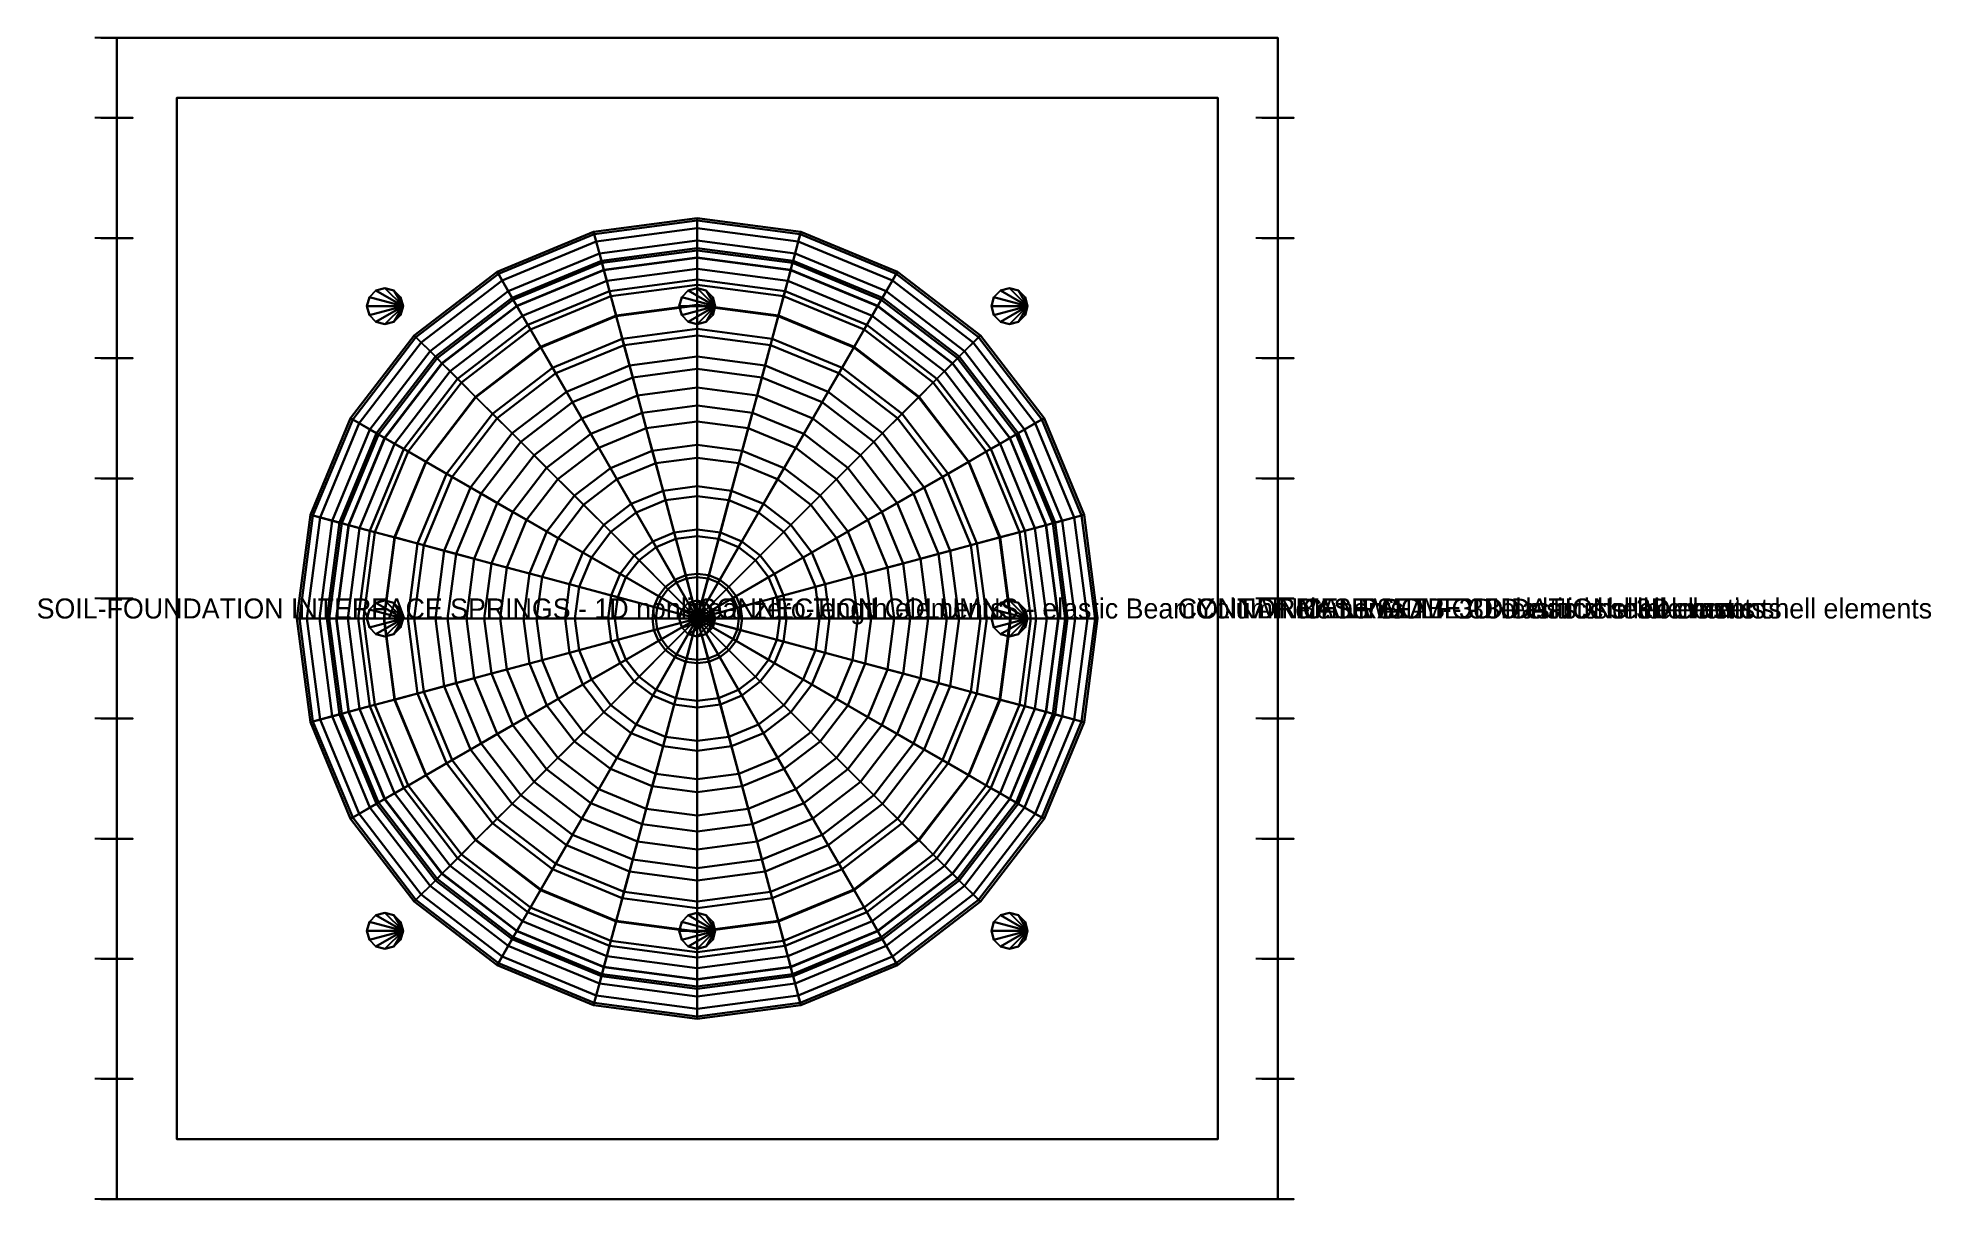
# Model space of a CAD drawing. Header units: metres. Extents: x -32.9 to 61.6, y -29 to 29.
import ezdxf

# ---------------------------------------------------------------- set-up
doc = ezdxf.new("R2010")
doc.units = ezdxf.units.M
for name, color, linetype in [('BASE_SLAB', 252, 'Continuous'), ('COLUMNS', 1, 'Continuous'), ('CYL_WALL', 4, 'Continuous'), ('DOME', 5, 'Continuous'), ('LABELS', 7, 'Continuous'), ('RAFT', 253, 'Continuous'), ('SPRINGS', 3, 'Continuous'), ('SUPPORTS', 6, 'Continuous')]:
    doc.layers.add(name, color=color, linetype=linetype)

msp = doc.modelspace()

# ---------------------------------------------------------------- texts
at = {"layer": 'LABELS'}
for s, p in [('SOIL-FOUNDATION INTERFACE SPRINGS - 1D nonlinear zero-length elements', (-33, 0, -8)), ('CONNECTION COLUMNS - elastic BeamColumn elements', (0, 0, -2.5)), ('CONTAINMENT DOME - 3D elastic shell elements', (24, 0, 28)), ('CYLINDRICAL WALL - 3D elastic shell elements', (24, 0, 9)), ('BASE SLAB - 3D elastic shell elements', (30, 0)), ('RAFT FOUNDATION - 3D elastic shell elements', (33, 0, -3.5))]:
    msp.add_text(s, height=1, dxfattribs=at).set_placement(p)

# ---------------------------------------------------------------- linework, layer by layer
at = {"layer": 'BASE_SLAB'}
for points in [[(-26, -26, -1.5), (26, -26, -1.5), (26, 26, -1.5), (-26, 26, -1.5)], [(-26, -26), (26, -26), (26, 26), (-26, 26)], [(26, 26, -1.5), (-26, 26, -1.5), (-26, 26), (26, 26)], [(-26, -26, -1.5), (-26, 26, -1.5), (-26, 26), (-26, -26)], [(26, -26, -1.5), (26, 26, -1.5), (26, 26), (26, -26)], [(-26, -26, -1.5), (26, -26, -1.5), (26, -26), (-26, -26)]]:
    msp.add_3dface(points, dxfattribs=at)
at = {"layer": 'COLUMNS'}
for points in [[(-16.05, 16.379, -3.5), (-16.379, 16.05, -3.5), (-16.379, 16.05, -1.5), (-16.05, 16.379, -1.5)], [(-14.7, 15.6, -3.5), (-16.05, 16.379, -3.5), (-16.379, 16.05, -3.5)], [(-14.7, 15.6, -1.5), (-16.05, 16.379, -1.5), (-16.379, 16.05, -1.5)], [(-15.6, 16.5, -3.5), (-16.05, 16.379, -3.5), (-16.05, 16.379, -1.5), (-15.6, 16.5, -1.5)], [(-14.7, 15.6, -3.5), (-15.6, 16.5, -3.5), (-16.05, 16.379, -3.5)], [(-14.7, 15.6, -1.5), (-15.6, 16.5, -1.5), (-16.05, 16.379, -1.5)], [(-15.15, 16.379, -3.5), (-15.6, 16.5, -3.5), (-15.6, 16.5, -1.5), (-15.15, 16.379, -1.5)], [(-14.7, 15.6, -3.5), (-15.15, 16.379, -3.5), (-15.6, 16.5, -3.5)], [(-14.7, 15.6, -1.5), (-15.15, 16.379, -1.5), (-15.6, 16.5, -1.5)], [(-14.821, 16.05, -3.5), (-15.15, 16.379, -3.5), (-15.15, 16.379, -1.5), (-14.821, 16.05, -1.5)], [(-14.7, 15.6, -3.5), (-14.821, 16.05, -3.5), (-15.15, 16.379, -3.5)], [(-14.7, 15.6, -1.5), (-14.821, 16.05, -1.5), (-15.15, 16.379, -1.5)], [(-0.45, 16.379, -3.5), (-0.779, 16.05, -3.5), (-0.779, 16.05, -1.5), (-0.45, 16.379, -1.5)], [(0.9, 15.6, -3.5), (-0.45, 16.379, -3.5), (-0.779, 16.05, -3.5)], [(0.9, 15.6, -1.5), (-0.45, 16.379, -1.5), (-0.779, 16.05, -1.5)], [(0, 16.5, -3.5), (-0.45, 16.379, -3.5), (-0.45, 16.379, -1.5), (0, 16.5, -1.5)], [(0.9, 15.6, -3.5), (0, 16.5, -3.5), (-0.45, 16.379, -3.5)], [(0.9, 15.6, -1.5), (0, 16.5, -1.5), (-0.45, 16.379, -1.5)], [(0.45, 16.379, -3.5), (0, 16.5, -3.5), (0, 16.5, -1.5), (0.45, 16.379, -1.5)], [(0.9, 15.6, -3.5), (0.45, 16.379, -3.5), (0, 16.5, -3.5)], [(0.9, 15.6, -1.5), (0.45, 16.379, -1.5), (0, 16.5, -1.5)], [(0.779, 16.05, -3.5), (0.45, 16.379, -3.5), (0.45, 16.379, -1.5), (0.779, 16.05, -1.5)], [(0.9, 15.6, -3.5), (0.779, 16.05, -3.5), (0.45, 16.379, -3.5)], [(0.9, 15.6, -1.5), (0.779, 16.05, -1.5), (0.45, 16.379, -1.5)], [(15.15, 16.379, -3.5), (14.821, 16.05, -3.5), (14.821, 16.05, -1.5), (15.15, 16.379, -1.5)], [(16.5, 15.6, -3.5), (15.15, 16.379, -3.5), (14.821, 16.05, -3.5)], [(16.5, 15.6, -1.5), (15.15, 16.379, -1.5), (14.821, 16.05, -1.5)], [(15.6, 16.5, -3.5), (15.15, 16.379, -3.5), (15.15, 16.379, -1.5), (15.6, 16.5, -1.5)], [(16.5, 15.6, -3.5), (15.6, 16.5, -3.5), (15.15, 16.379, -3.5)], [(16.5, 15.6, -1.5), (15.6, 16.5, -1.5), (15.15, 16.379, -1.5)], [(16.05, 16.379, -3.5), (15.6, 16.5, -3.5), (15.6, 16.5, -1.5), (16.05, 16.379, -1.5)], [(16.5, 15.6, -3.5), (16.05, 16.379, -3.5), (15.6, 16.5, -3.5)], [(16.5, 15.6, -1.5), (16.05, 16.379, -1.5), (15.6, 16.5, -1.5)], [(16.379, 16.05, -3.5), (16.05, 16.379, -3.5), (16.05, 16.379, -1.5), (16.379, 16.05, -1.5)], [(16.5, 15.6, -3.5), (16.379, 16.05, -3.5), (16.05, 16.379, -3.5)], [(16.5, 15.6, -1.5), (16.379, 16.05, -1.5), (16.05, 16.379, -1.5)], [(-16.379, 16.05, -3.5), (-16.5, 15.6, -3.5), (-16.5, 15.6, -1.5), (-16.379, 16.05, -1.5)], [(-14.7, 15.6, -3.5), (-16.379, 16.05, -3.5), (-16.5, 15.6, -3.5)], [(-14.7, 15.6, -1.5), (-16.379, 16.05, -1.5), (-16.5, 15.6, -1.5)], [(-16.5, 15.6, -3.5), (-16.379, 15.15, -3.5), (-16.379, 15.15, -1.5), (-16.5, 15.6, -1.5)], [(-14.7, 15.6, -3.5), (-16.5, 15.6, -3.5), (-16.379, 15.15, -3.5)], [(-14.7, 15.6, -1.5), (-16.5, 15.6, -1.5), (-16.379, 15.15, -1.5)], [(-14.7, 15.6, -3.5), (-16.379, 15.15, -3.5), (-16.05, 14.821, -3.5)], [(-14.7, 15.6, -1.5), (-16.379, 15.15, -1.5), (-16.05, 14.821, -1.5)], [(-16.379, 15.15, -3.5), (-16.05, 14.821, -3.5), (-16.05, 14.821, -1.5), (-16.379, 15.15, -1.5)], [(-14.7, 15.6, -3.5), (-16.05, 14.821, -3.5), (-15.6, 14.7, -3.5)], [(-14.7, 15.6, -1.5), (-16.05, 14.821, -1.5), (-15.6, 14.7, -1.5)], [(-14.7, 15.6, -3.5), (-15.6, 14.7, -3.5), (-15.15, 14.821, -3.5)], [(-14.7, 15.6, -1.5), (-15.6, 14.7, -1.5), (-15.15, 14.821, -1.5)], [(-14.7, 15.6, -3.5), (-15.15, 14.821, -3.5), (-14.821, 15.15, -3.5)], [(-14.7, 15.6, -1.5), (-15.15, 14.821, -1.5), (-14.821, 15.15, -1.5)], [(-15.15, 14.821, -3.5), (-14.821, 15.15, -3.5), (-14.821, 15.15, -1.5), (-15.15, 14.821, -1.5)], [(-14.7, 15.6, -3.5), (-14.821, 16.05, -3.5), (-14.821, 16.05, -1.5), (-14.7, 15.6, -1.5)], [(-14.821, 15.15, -3.5), (-14.7, 15.6, -3.5), (-14.7, 15.6, -1.5), (-14.821, 15.15, -1.5)], [(-0.779, 16.05, -3.5), (-0.9, 15.6, -3.5), (-0.9, 15.6, -1.5), (-0.779, 16.05, -1.5)], [(0.9, 15.6, -3.5), (-0.779, 16.05, -3.5), (-0.9, 15.6, -3.5)], [(0.9, 15.6, -1.5), (-0.779, 16.05, -1.5), (-0.9, 15.6, -1.5)], [(-0.9, 15.6, -3.5), (-0.779, 15.15, -3.5), (-0.779, 15.15, -1.5), (-0.9, 15.6, -1.5)], [(0.9, 15.6, -3.5), (-0.9, 15.6, -3.5), (-0.779, 15.15, -3.5)], [(0.9, 15.6, -1.5), (-0.9, 15.6, -1.5), (-0.779, 15.15, -1.5)], [(0.9, 15.6, -3.5), (-0.779, 15.15, -3.5), (-0.45, 14.821, -3.5)], [(0.9, 15.6, -1.5), (-0.779, 15.15, -1.5), (-0.45, 14.821, -1.5)], [(-0.779, 15.15, -3.5), (-0.45, 14.821, -3.5), (-0.45, 14.821, -1.5), (-0.779, 15.15, -1.5)], [(0.9, 15.6, -3.5), (-0.45, 14.821, -3.5), (0, 14.7, -3.5)], [(0.9, 15.6, -1.5), (-0.45, 14.821, -1.5), (0, 14.7, -1.5)], [(0.9, 15.6, -3.5), (0, 14.7, -3.5), (0.45, 14.821, -3.5)], [(0.9, 15.6, -1.5), (0, 14.7, -1.5), (0.45, 14.821, -1.5)], [(0.9, 15.6, -3.5), (0.45, 14.821, -3.5), (0.779, 15.15, -3.5)], [(0.9, 15.6, -1.5), (0.45, 14.821, -1.5), (0.779, 15.15, -1.5)], [(0.45, 14.821, -3.5), (0.779, 15.15, -3.5), (0.779, 15.15, -1.5), (0.45, 14.821, -1.5)], [(0.9, 15.6, -3.5), (0.779, 16.05, -3.5), (0.779, 16.05, -1.5), (0.9, 15.6, -1.5)], [(0.779, 15.15, -3.5), (0.9, 15.6, -3.5), (0.9, 15.6, -1.5), (0.779, 15.15, -1.5)], [(14.821, 16.05, -3.5), (14.7, 15.6, -3.5), (14.7, 15.6, -1.5), (14.821, 16.05, -1.5)], [(16.5, 15.6, -3.5), (14.821, 16.05, -3.5), (14.7, 15.6, -3.5)], [(16.5, 15.6, -1.5), (14.821, 16.05, -1.5), (14.7, 15.6, -1.5)], [(14.7, 15.6, -3.5), (14.821, 15.15, -3.5), (14.821, 15.15, -1.5), (14.7, 15.6, -1.5)], [(16.5, 15.6, -3.5), (14.7, 15.6, -3.5), (14.821, 15.15, -3.5)], [(16.5, 15.6, -1.5), (14.7, 15.6, -1.5), (14.821, 15.15, -1.5)], [(16.5, 15.6, -3.5), (14.821, 15.15, -3.5), (15.15, 14.821, -3.5)], [(16.5, 15.6, -1.5), (14.821, 15.15, -1.5), (15.15, 14.821, -1.5)], [(14.821, 15.15, -3.5), (15.15, 14.821, -3.5), (15.15, 14.821, -1.5), (14.821, 15.15, -1.5)], [(16.5, 15.6, -3.5), (15.15, 14.821, -3.5), (15.6, 14.7, -3.5)], [(16.5, 15.6, -1.5), (15.15, 14.821, -1.5), (15.6, 14.7, -1.5)], [(16.5, 15.6, -3.5), (15.6, 14.7, -3.5), (16.05, 14.821, -3.5)], [(16.5, 15.6, -1.5), (15.6, 14.7, -1.5), (16.05, 14.821, -1.5)], [(16.5, 15.6, -3.5), (16.05, 14.821, -3.5), (16.379, 15.15, -3.5)], [(16.5, 15.6, -1.5), (16.05, 14.821, -1.5), (16.379, 15.15, -1.5)], [(16.05, 14.821, -3.5), (16.379, 15.15, -3.5), (16.379, 15.15, -1.5), (16.05, 14.821, -1.5)], [(16.5, 15.6, -3.5), (16.379, 16.05, -3.5), (16.379, 16.05, -1.5), (16.5, 15.6, -1.5)], [(16.379, 15.15, -3.5), (16.5, 15.6, -3.5), (16.5, 15.6, -1.5), (16.379, 15.15, -1.5)], [(-16.05, 14.821, -3.5), (-15.6, 14.7, -3.5), (-15.6, 14.7, -1.5), (-16.05, 14.821, -1.5)], [(-15.6, 14.7, -3.5), (-15.15, 14.821, -3.5), (-15.15, 14.821, -1.5), (-15.6, 14.7, -1.5)], [(-0.45, 14.821, -3.5), (0, 14.7, -3.5), (0, 14.7, -1.5), (-0.45, 14.821, -1.5)], [(0, 14.7, -3.5), (0.45, 14.821, -3.5), (0.45, 14.821, -1.5), (0, 14.7, -1.5)], [(15.15, 14.821, -3.5), (15.6, 14.7, -3.5), (15.6, 14.7, -1.5), (15.15, 14.821, -1.5)], [(15.6, 14.7, -3.5), (16.05, 14.821, -3.5), (16.05, 14.821, -1.5), (15.6, 14.7, -1.5)], [(-16.379, 0.45, -3.5), (-16.5, 0, -3.5), (-16.5, 0, -1.5), (-16.379, 0.45, -1.5)], [(-14.7, 0, -3.5), (-16.379, 0.45, -3.5), (-16.5, 0, -3.5)], [(-14.7, 0, -1.5), (-16.379, 0.45, -1.5), (-16.5, 0, -1.5)], [(-16.5, 0, -3.5), (-16.379, -0.45, -3.5), (-16.379, -0.45, -1.5), (-16.5, 0, -1.5)], [(-14.7, 0, -3.5), (-16.5, 0, -3.5), (-16.379, -0.45, -3.5)], [(-14.7, 0, -1.5), (-16.5, 0, -1.5), (-16.379, -0.45, -1.5)], [(-16.05, 0.779, -3.5), (-16.379, 0.45, -3.5), (-16.379, 0.45, -1.5), (-16.05, 0.779, -1.5)], [(-14.7, 0, -3.5), (-16.05, 0.779, -3.5), (-16.379, 0.45, -3.5)], [(-14.7, 0, -1.5), (-16.05, 0.779, -1.5), (-16.379, 0.45, -1.5)], [(-14.7, 0, -3.5), (-16.379, -0.45, -3.5), (-16.05, -0.779, -3.5)], [(-14.7, 0, -1.5), (-16.379, -0.45, -1.5), (-16.05, -0.779, -1.5)], [(-15.6, 0.9, -3.5), (-16.05, 0.779, -3.5), (-16.05, 0.779, -1.5), (-15.6, 0.9, -1.5)], [(-14.7, 0, -3.5), (-15.6, 0.9, -3.5), (-16.05, 0.779, -3.5)], [(-14.7, 0, -1.5), (-15.6, 0.9, -1.5), (-16.05, 0.779, -1.5)], [(-14.7, 0, -3.5), (-16.05, -0.779, -3.5), (-15.6, -0.9, -3.5)], [(-14.7, 0, -1.5), (-16.05, -0.779, -1.5), (-15.6, -0.9, -1.5)], [(-15.15, 0.779, -3.5), (-15.6, 0.9, -3.5), (-15.6, 0.9, -1.5), (-15.15, 0.779, -1.5)], [(-14.7, 0, -3.5), (-15.15, 0.779, -3.5), (-15.6, 0.9, -3.5)], [(-14.7, 0, -1.5), (-15.15, 0.779, -1.5), (-15.6, 0.9, -1.5)], [(-14.7, 0, -3.5), (-15.6, -0.9, -3.5), (-15.15, -0.779, -3.5)], [(-14.7, 0, -1.5), (-15.6, -0.9, -1.5), (-15.15, -0.779, -1.5)], [(-14.821, 0.45, -3.5), (-15.15, 0.779, -3.5), (-15.15, 0.779, -1.5), (-14.821, 0.45, -1.5)], [(-14.7, 0, -3.5), (-14.821, 0.45, -3.5), (-15.15, 0.779, -3.5)], [(-14.7, 0, -1.5), (-14.821, 0.45, -1.5), (-15.15, 0.779, -1.5)], [(-14.7, 0, -3.5), (-15.15, -0.779, -3.5), (-14.821, -0.45, -3.5)], [(-14.7, 0, -1.5), (-15.15, -0.779, -1.5), (-14.821, -0.45, -1.5)], [(-14.7, 0, -3.5), (-14.821, 0.45, -3.5), (-14.821, 0.45, -1.5), (-14.7, 0, -1.5)], [(-14.821, -0.45, -3.5), (-14.7, 0, -3.5), (-14.7, 0, -1.5), (-14.821, -0.45, -1.5)], [(-0.779, 0.45, -3.5), (-0.9, 0, -3.5), (-0.9, 0, -1.5), (-0.779, 0.45, -1.5)], [(0.9, 0, -3.5), (-0.779, 0.45, -3.5), (-0.9, 0, -3.5)], [(0.9, 0, -1.5), (-0.779, 0.45, -1.5), (-0.9, 0, -1.5)], [(-0.9, 0, -3.5), (-0.779, -0.45, -3.5), (-0.779, -0.45, -1.5), (-0.9, 0, -1.5)], [(0.9, 0, -3.5), (-0.9, 0, -3.5), (-0.779, -0.45, -3.5)], [(0.9, 0, -1.5), (-0.9, 0, -1.5), (-0.779, -0.45, -1.5)], [(-0.45, 0.779, -3.5), (-0.779, 0.45, -3.5), (-0.779, 0.45, -1.5), (-0.45, 0.779, -1.5)], [(0.9, 0, -3.5), (-0.45, 0.779, -3.5), (-0.779, 0.45, -3.5)], [(0.9, 0, -1.5), (-0.45, 0.779, -1.5), (-0.779, 0.45, -1.5)], [(0.9, 0, -3.5), (-0.779, -0.45, -3.5), (-0.45, -0.779, -3.5)], [(0.9, 0, -1.5), (-0.779, -0.45, -1.5), (-0.45, -0.779, -1.5)], [(0, 0.9, -3.5), (-0.45, 0.779, -3.5), (-0.45, 0.779, -1.5), (0, 0.9, -1.5)], [(0.9, 0, -3.5), (0, 0.9, -3.5), (-0.45, 0.779, -3.5)], [(0.9, 0, -1.5), (0, 0.9, -1.5), (-0.45, 0.779, -1.5)], [(0.9, 0, -3.5), (-0.45, -0.779, -3.5), (0, -0.9, -3.5)], [(0.9, 0, -1.5), (-0.45, -0.779, -1.5), (0, -0.9, -1.5)], [(0.45, 0.779, -3.5), (0, 0.9, -3.5), (0, 0.9, -1.5), (0.45, 0.779, -1.5)], [(0.9, 0, -3.5), (0.45, 0.779, -3.5), (0, 0.9, -3.5)], [(0.9, 0, -1.5), (0.45, 0.779, -1.5), (0, 0.9, -1.5)], [(0.9, 0, -3.5), (0, -0.9, -3.5), (0.45, -0.779, -3.5)], [(0.9, 0, -1.5), (0, -0.9, -1.5), (0.45, -0.779, -1.5)], [(0.779, 0.45, -3.5), (0.45, 0.779, -3.5), (0.45, 0.779, -1.5), (0.779, 0.45, -1.5)], [(0.9, 0, -3.5), (0.779, 0.45, -3.5), (0.45, 0.779, -3.5)], [(0.9, 0, -1.5), (0.779, 0.45, -1.5), (0.45, 0.779, -1.5)], [(0.9, 0, -3.5), (0.45, -0.779, -3.5), (0.779, -0.45, -3.5)], [(0.9, 0, -1.5), (0.45, -0.779, -1.5), (0.779, -0.45, -1.5)], [(0.9, 0, -3.5), (0.779, 0.45, -3.5), (0.779, 0.45, -1.5), (0.9, 0, -1.5)], [(0.779, -0.45, -3.5), (0.9, 0, -3.5), (0.9, 0, -1.5), (0.779, -0.45, -1.5)], [(14.821, 0.45, -3.5), (14.7, 0, -3.5), (14.7, 0, -1.5), (14.821, 0.45, -1.5)], [(16.5, 0, -3.5), (14.821, 0.45, -3.5), (14.7, 0, -3.5)], [(16.5, 0, -1.5), (14.821, 0.45, -1.5), (14.7, 0, -1.5)], [(14.7, 0, -3.5), (14.821, -0.45, -3.5), (14.821, -0.45, -1.5), (14.7, 0, -1.5)], [(16.5, 0, -3.5), (14.7, 0, -3.5), (14.821, -0.45, -3.5)], [(16.5, 0, -1.5), (14.7, 0, -1.5), (14.821, -0.45, -1.5)], [(15.15, 0.779, -3.5), (14.821, 0.45, -3.5), (14.821, 0.45, -1.5), (15.15, 0.779, -1.5)], [(16.5, 0, -3.5), (15.15, 0.779, -3.5), (14.821, 0.45, -3.5)], [(16.5, 0, -1.5), (15.15, 0.779, -1.5), (14.821, 0.45, -1.5)], [(16.5, 0, -3.5), (14.821, -0.45, -3.5), (15.15, -0.779, -3.5)], [(16.5, 0, -1.5), (14.821, -0.45, -1.5), (15.15, -0.779, -1.5)], [(15.6, 0.9, -3.5), (15.15, 0.779, -3.5), (15.15, 0.779, -1.5), (15.6, 0.9, -1.5)], [(16.5, 0, -3.5), (15.6, 0.9, -3.5), (15.15, 0.779, -3.5)], [(16.5, 0, -1.5), (15.6, 0.9, -1.5), (15.15, 0.779, -1.5)], [(16.5, 0, -3.5), (15.15, -0.779, -3.5), (15.6, -0.9, -3.5)], [(16.5, 0, -1.5), (15.15, -0.779, -1.5), (15.6, -0.9, -1.5)], [(16.05, 0.779, -3.5), (15.6, 0.9, -3.5), (15.6, 0.9, -1.5), (16.05, 0.779, -1.5)], [(16.5, 0, -3.5), (16.05, 0.779, -3.5), (15.6, 0.9, -3.5)], [(16.5, 0, -1.5), (16.05, 0.779, -1.5), (15.6, 0.9, -1.5)], [(16.5, 0, -3.5), (15.6, -0.9, -3.5), (16.05, -0.779, -3.5)], [(16.5, 0, -1.5), (15.6, -0.9, -1.5), (16.05, -0.779, -1.5)], [(16.379, 0.45, -3.5), (16.05, 0.779, -3.5), (16.05, 0.779, -1.5), (16.379, 0.45, -1.5)], [(16.5, 0, -3.5), (16.379, 0.45, -3.5), (16.05, 0.779, -3.5)], [(16.5, 0, -1.5), (16.379, 0.45, -1.5), (16.05, 0.779, -1.5)], [(16.5, 0, -3.5), (16.05, -0.779, -3.5), (16.379, -0.45, -3.5)], [(16.5, 0, -1.5), (16.05, -0.779, -1.5), (16.379, -0.45, -1.5)], [(16.5, 0, -3.5), (16.379, 0.45, -3.5), (16.379, 0.45, -1.5), (16.5, 0, -1.5)], [(16.379, -0.45, -3.5), (16.5, 0, -3.5), (16.5, 0, -1.5), (16.379, -0.45, -1.5)], [(-16.379, -0.45, -3.5), (-16.05, -0.779, -3.5), (-16.05, -0.779, -1.5), (-16.379, -0.45, -1.5)], [(-16.05, -0.779, -3.5), (-15.6, -0.9, -3.5), (-15.6, -0.9, -1.5), (-16.05, -0.779, -1.5)], [(-15.6, -0.9, -3.5), (-15.15, -0.779, -3.5), (-15.15, -0.779, -1.5), (-15.6, -0.9, -1.5)], [(-15.15, -0.779, -3.5), (-14.821, -0.45, -3.5), (-14.821, -0.45, -1.5), (-15.15, -0.779, -1.5)], [(-0.779, -0.45, -3.5), (-0.45, -0.779, -3.5), (-0.45, -0.779, -1.5), (-0.779, -0.45, -1.5)], [(-0.45, -0.779, -3.5), (0, -0.9, -3.5), (0, -0.9, -1.5), (-0.45, -0.779, -1.5)], [(0, -0.9, -3.5), (0.45, -0.779, -3.5), (0.45, -0.779, -1.5), (0, -0.9, -1.5)], [(0.45, -0.779, -3.5), (0.779, -0.45, -3.5), (0.779, -0.45, -1.5), (0.45, -0.779, -1.5)], [(14.821, -0.45, -3.5), (15.15, -0.779, -3.5), (15.15, -0.779, -1.5), (14.821, -0.45, -1.5)], [(15.15, -0.779, -3.5), (15.6, -0.9, -3.5), (15.6, -0.9, -1.5), (15.15, -0.779, -1.5)], [(15.6, -0.9, -3.5), (16.05, -0.779, -3.5), (16.05, -0.779, -1.5), (15.6, -0.9, -1.5)], [(16.05, -0.779, -3.5), (16.379, -0.45, -3.5), (16.379, -0.45, -1.5), (16.05, -0.779, -1.5)], [(-16.05, -14.821, -3.5), (-16.379, -15.15, -3.5), (-16.379, -15.15, -1.5), (-16.05, -14.821, -1.5)], [(-14.7, -15.6, -3.5), (-16.05, -14.821, -3.5), (-16.379, -15.15, -3.5)], [(-14.7, -15.6, -1.5), (-16.05, -14.821, -1.5), (-16.379, -15.15, -1.5)], [(-15.6, -14.7, -3.5), (-16.05, -14.821, -3.5), (-16.05, -14.821, -1.5), (-15.6, -14.7, -1.5)], [(-14.7, -15.6, -3.5), (-15.6, -14.7, -3.5), (-16.05, -14.821, -3.5)], [(-14.7, -15.6, -1.5), (-15.6, -14.7, -1.5), (-16.05, -14.821, -1.5)], [(-15.15, -14.821, -3.5), (-15.6, -14.7, -3.5), (-15.6, -14.7, -1.5), (-15.15, -14.821, -1.5)], [(-14.7, -15.6, -3.5), (-15.15, -14.821, -3.5), (-15.6, -14.7, -3.5)], [(-14.7, -15.6, -1.5), (-15.15, -14.821, -1.5), (-15.6, -14.7, -1.5)], [(-14.821, -15.15, -3.5), (-15.15, -14.821, -3.5), (-15.15, -14.821, -1.5), (-14.821, -15.15, -1.5)], [(-14.7, -15.6, -3.5), (-14.821, -15.15, -3.5), (-15.15, -14.821, -3.5)], [(-14.7, -15.6, -1.5), (-14.821, -15.15, -1.5), (-15.15, -14.821, -1.5)], [(-0.45, -14.821, -3.5), (-0.779, -15.15, -3.5), (-0.779, -15.15, -1.5), (-0.45, -14.821, -1.5)], [(0.9, -15.6, -3.5), (-0.45, -14.821, -3.5), (-0.779, -15.15, -3.5)], [(0.9, -15.6, -1.5), (-0.45, -14.821, -1.5), (-0.779, -15.15, -1.5)], [(0, -14.7, -3.5), (-0.45, -14.821, -3.5), (-0.45, -14.821, -1.5), (0, -14.7, -1.5)], [(0.9, -15.6, -3.5), (0, -14.7, -3.5), (-0.45, -14.821, -3.5)], [(0.9, -15.6, -1.5), (0, -14.7, -1.5), (-0.45, -14.821, -1.5)], [(0.45, -14.821, -3.5), (0, -14.7, -3.5), (0, -14.7, -1.5), (0.45, -14.821, -1.5)], [(0.9, -15.6, -3.5), (0.45, -14.821, -3.5), (0, -14.7, -3.5)], [(0.9, -15.6, -1.5), (0.45, -14.821, -1.5), (0, -14.7, -1.5)], [(0.779, -15.15, -3.5), (0.45, -14.821, -3.5), (0.45, -14.821, -1.5), (0.779, -15.15, -1.5)], [(0.9, -15.6, -3.5), (0.779, -15.15, -3.5), (0.45, -14.821, -3.5)], [(0.9, -15.6, -1.5), (0.779, -15.15, -1.5), (0.45, -14.821, -1.5)], [(15.15, -14.821, -3.5), (14.821, -15.15, -3.5), (14.821, -15.15, -1.5), (15.15, -14.821, -1.5)], [(16.5, -15.6, -3.5), (15.15, -14.821, -3.5), (14.821, -15.15, -3.5)], [(16.5, -15.6, -1.5), (15.15, -14.821, -1.5), (14.821, -15.15, -1.5)], [(15.6, -14.7, -3.5), (15.15, -14.821, -3.5), (15.15, -14.821, -1.5), (15.6, -14.7, -1.5)], [(16.5, -15.6, -3.5), (15.6, -14.7, -3.5), (15.15, -14.821, -3.5)], [(16.5, -15.6, -1.5), (15.6, -14.7, -1.5), (15.15, -14.821, -1.5)], [(16.05, -14.821, -3.5), (15.6, -14.7, -3.5), (15.6, -14.7, -1.5), (16.05, -14.821, -1.5)], [(16.5, -15.6, -3.5), (16.05, -14.821, -3.5), (15.6, -14.7, -3.5)], [(16.5, -15.6, -1.5), (16.05, -14.821, -1.5), (15.6, -14.7, -1.5)], [(16.379, -15.15, -3.5), (16.05, -14.821, -3.5), (16.05, -14.821, -1.5), (16.379, -15.15, -1.5)], [(16.5, -15.6, -3.5), (16.379, -15.15, -3.5), (16.05, -14.821, -3.5)], [(16.5, -15.6, -1.5), (16.379, -15.15, -1.5), (16.05, -14.821, -1.5)], [(-16.379, -15.15, -3.5), (-16.5, -15.6, -3.5), (-16.5, -15.6, -1.5), (-16.379, -15.15, -1.5)], [(-14.7, -15.6, -3.5), (-16.379, -15.15, -3.5), (-16.5, -15.6, -3.5)], [(-14.7, -15.6, -1.5), (-16.379, -15.15, -1.5), (-16.5, -15.6, -1.5)], [(-16.5, -15.6, -3.5), (-16.379, -16.05, -3.5), (-16.379, -16.05, -1.5), (-16.5, -15.6, -1.5)], [(-14.7, -15.6, -3.5), (-16.5, -15.6, -3.5), (-16.379, -16.05, -3.5)], [(-14.7, -15.6, -1.5), (-16.5, -15.6, -1.5), (-16.379, -16.05, -1.5)], [(-14.7, -15.6, -3.5), (-16.379, -16.05, -3.5), (-16.05, -16.379, -3.5)], [(-14.7, -15.6, -1.5), (-16.379, -16.05, -1.5), (-16.05, -16.379, -1.5)], [(-16.379, -16.05, -3.5), (-16.05, -16.379, -3.5), (-16.05, -16.379, -1.5), (-16.379, -16.05, -1.5)], [(-14.7, -15.6, -3.5), (-16.05, -16.379, -3.5), (-15.6, -16.5, -3.5)], [(-14.7, -15.6, -1.5), (-16.05, -16.379, -1.5), (-15.6, -16.5, -1.5)], [(-14.7, -15.6, -3.5), (-15.6, -16.5, -3.5), (-15.15, -16.379, -3.5)], [(-14.7, -15.6, -1.5), (-15.6, -16.5, -1.5), (-15.15, -16.379, -1.5)], [(-14.7, -15.6, -3.5), (-15.15, -16.379, -3.5), (-14.821, -16.05, -3.5)], [(-14.7, -15.6, -1.5), (-15.15, -16.379, -1.5), (-14.821, -16.05, -1.5)], [(-15.15, -16.379, -3.5), (-14.821, -16.05, -3.5), (-14.821, -16.05, -1.5), (-15.15, -16.379, -1.5)], [(-14.7, -15.6, -3.5), (-14.821, -15.15, -3.5), (-14.821, -15.15, -1.5), (-14.7, -15.6, -1.5)], [(-14.821, -16.05, -3.5), (-14.7, -15.6, -3.5), (-14.7, -15.6, -1.5), (-14.821, -16.05, -1.5)], [(-0.779, -15.15, -3.5), (-0.9, -15.6, -3.5), (-0.9, -15.6, -1.5), (-0.779, -15.15, -1.5)], [(0.9, -15.6, -3.5), (-0.779, -15.15, -3.5), (-0.9, -15.6, -3.5)], [(0.9, -15.6, -1.5), (-0.779, -15.15, -1.5), (-0.9, -15.6, -1.5)], [(-0.9, -15.6, -3.5), (-0.779, -16.05, -3.5), (-0.779, -16.05, -1.5), (-0.9, -15.6, -1.5)], [(0.9, -15.6, -3.5), (-0.9, -15.6, -3.5), (-0.779, -16.05, -3.5)], [(0.9, -15.6, -1.5), (-0.9, -15.6, -1.5), (-0.779, -16.05, -1.5)], [(0.9, -15.6, -3.5), (-0.779, -16.05, -3.5), (-0.45, -16.379, -3.5)], [(0.9, -15.6, -1.5), (-0.779, -16.05, -1.5), (-0.45, -16.379, -1.5)], [(-0.779, -16.05, -3.5), (-0.45, -16.379, -3.5), (-0.45, -16.379, -1.5), (-0.779, -16.05, -1.5)], [(0.9, -15.6, -3.5), (-0.45, -16.379, -3.5), (0, -16.5, -3.5)], [(0.9, -15.6, -1.5), (-0.45, -16.379, -1.5), (0, -16.5, -1.5)], [(0.9, -15.6, -3.5), (0, -16.5, -3.5), (0.45, -16.379, -3.5)], [(0.9, -15.6, -1.5), (0, -16.5, -1.5), (0.45, -16.379, -1.5)], [(0.9, -15.6, -3.5), (0.45, -16.379, -3.5), (0.779, -16.05, -3.5)], [(0.9, -15.6, -1.5), (0.45, -16.379, -1.5), (0.779, -16.05, -1.5)], [(0.45, -16.379, -3.5), (0.779, -16.05, -3.5), (0.779, -16.05, -1.5), (0.45, -16.379, -1.5)], [(0.9, -15.6, -3.5), (0.779, -15.15, -3.5), (0.779, -15.15, -1.5), (0.9, -15.6, -1.5)], [(0.779, -16.05, -3.5), (0.9, -15.6, -3.5), (0.9, -15.6, -1.5), (0.779, -16.05, -1.5)], [(14.821, -15.15, -3.5), (14.7, -15.6, -3.5), (14.7, -15.6, -1.5), (14.821, -15.15, -1.5)], [(16.5, -15.6, -3.5), (14.821, -15.15, -3.5), (14.7, -15.6, -3.5)], [(16.5, -15.6, -1.5), (14.821, -15.15, -1.5), (14.7, -15.6, -1.5)], [(14.7, -15.6, -3.5), (14.821, -16.05, -3.5), (14.821, -16.05, -1.5), (14.7, -15.6, -1.5)], [(16.5, -15.6, -3.5), (14.7, -15.6, -3.5), (14.821, -16.05, -3.5)], [(16.5, -15.6, -1.5), (14.7, -15.6, -1.5), (14.821, -16.05, -1.5)], [(16.5, -15.6, -3.5), (14.821, -16.05, -3.5), (15.15, -16.379, -3.5)], [(16.5, -15.6, -1.5), (14.821, -16.05, -1.5), (15.15, -16.379, -1.5)], [(14.821, -16.05, -3.5), (15.15, -16.379, -3.5), (15.15, -16.379, -1.5), (14.821, -16.05, -1.5)], [(16.5, -15.6, -3.5), (15.15, -16.379, -3.5), (15.6, -16.5, -3.5)], [(16.5, -15.6, -1.5), (15.15, -16.379, -1.5), (15.6, -16.5, -1.5)], [(16.5, -15.6, -3.5), (15.6, -16.5, -3.5), (16.05, -16.379, -3.5)], [(16.5, -15.6, -1.5), (15.6, -16.5, -1.5), (16.05, -16.379, -1.5)], [(16.5, -15.6, -3.5), (16.05, -16.379, -3.5), (16.379, -16.05, -3.5)], [(16.5, -15.6, -1.5), (16.05, -16.379, -1.5), (16.379, -16.05, -1.5)], [(16.05, -16.379, -3.5), (16.379, -16.05, -3.5), (16.379, -16.05, -1.5), (16.05, -16.379, -1.5)], [(16.5, -15.6, -3.5), (16.379, -15.15, -3.5), (16.379, -15.15, -1.5), (16.5, -15.6, -1.5)], [(16.379, -16.05, -3.5), (16.5, -15.6, -3.5), (16.5, -15.6, -1.5), (16.379, -16.05, -1.5)], [(-16.05, -16.379, -3.5), (-15.6, -16.5, -3.5), (-15.6, -16.5, -1.5), (-16.05, -16.379, -1.5)], [(-15.6, -16.5, -3.5), (-15.15, -16.379, -3.5), (-15.15, -16.379, -1.5), (-15.6, -16.5, -1.5)], [(-0.45, -16.379, -3.5), (0, -16.5, -3.5), (0, -16.5, -1.5), (-0.45, -16.379, -1.5)], [(0, -16.5, -3.5), (0.45, -16.379, -3.5), (0.45, -16.379, -1.5), (0, -16.5, -1.5)], [(15.15, -16.379, -3.5), (15.6, -16.5, -3.5), (15.6, -16.5, -1.5), (15.15, -16.379, -1.5)], [(15.6, -16.5, -3.5), (16.05, -16.379, -3.5), (16.05, -16.379, -1.5), (15.6, -16.5, -1.5)]]:
    msp.add_3dface(points, dxfattribs=at)
at = {"layer": 'CYL_WALL'}
for points in [[(0, 20, -0.4), (-5.176, 19.319, -0.4), (-5.176, 19.319, 18), (0, 20, 18)], [(-5.176, 19.319, -0.4), (0, 20, -0.4), (0, 18.5, -0.4), (-4.788, 17.87, -0.4)], [(0, 20, 18), (-5.176, 19.319, 18), (-4.788, 17.87, 18), (0, 18.5, 18)], [(5.176, 19.319, -0.4), (0, 20, -0.4), (0, 20, 18), (5.176, 19.319, 18)], [(0, 20, -0.4), (5.176, 19.319, -0.4), (4.788, 17.87, -0.4), (0, 18.5, -0.4)], [(5.176, 19.319, 18), (0, 20, 18), (0, 18.5, 18), (4.788, 17.87, 18)], [(-5.176, 19.319, -0.4), (-10, 17.321, -0.4), (-10, 17.321, 18), (-5.176, 19.319, 18)], [(-10, 17.321, -0.4), (-5.176, 19.319, -0.4), (-4.788, 17.87, -0.4), (-9.25, 16.021, -0.4)], [(-5.176, 19.319, 18), (-10, 17.321, 18), (-9.25, 16.021, 18), (-4.788, 17.87, 18)], [(5.176, 19.319, -0.4), (10, 17.321, -0.4), (9.25, 16.021, -0.4), (4.788, 17.87, -0.4)], [(10, 17.321, 18), (5.176, 19.319, 18), (4.788, 17.87, 18), (9.25, 16.021, 18)], [(10, 17.321, -0.4), (5.176, 19.319, -0.4), (5.176, 19.319, 18), (10, 17.321, 18)], [(-4.788, 17.87, -0.4), (0, 18.5, -0.4), (0, 18.5, 18), (-4.788, 17.87, 18)], [(0, 18.5, -0.4), (4.788, 17.87, -0.4), (4.788, 17.87, 18), (0, 18.5, 18)], [(-10, 17.321, -0.4), (-14.142, 14.142, -0.4), (-14.142, 14.142, 18), (-10, 17.321, 18)], [(-14.142, 14.142, -0.4), (-10, 17.321, -0.4), (-9.25, 16.021, -0.4), (-13.081, 13.081, -0.4)], [(-10, 17.321, 18), (-14.142, 14.142, 18), (-13.081, 13.081, 18), (-9.25, 16.021, 18)], [(-9.25, 16.021, -0.4), (-4.788, 17.87, -0.4), (-4.788, 17.87, 18), (-9.25, 16.021, 18)], [(4.788, 17.87, -0.4), (9.25, 16.021, -0.4), (9.25, 16.021, 18), (4.788, 17.87, 18)], [(10, 17.321, -0.4), (14.142, 14.142, -0.4), (13.081, 13.081, -0.4), (9.25, 16.021, -0.4)], [(14.142, 14.142, 18), (10, 17.321, 18), (9.25, 16.021, 18), (13.081, 13.081, 18)], [(14.142, 14.142, -0.4), (10, 17.321, -0.4), (10, 17.321, 18), (14.142, 14.142, 18)], [(-13.081, 13.081, -0.4), (-9.25, 16.021, -0.4), (-9.25, 16.021, 18), (-13.081, 13.081, 18)], [(9.25, 16.021, -0.4), (13.081, 13.081, -0.4), (13.081, 13.081, 18), (9.25, 16.021, 18)], [(-14.142, 14.142, -0.4), (-17.321, 10, -0.4), (-17.321, 10, 18), (-14.142, 14.142, 18)], [(-17.321, 10, -0.4), (-14.142, 14.142, -0.4), (-13.081, 13.081, -0.4), (-16.021, 9.25, -0.4)], [(-14.142, 14.142, 18), (-17.321, 10, 18), (-16.021, 9.25, 18), (-13.081, 13.081, 18)], [(14.142, 14.142, -0.4), (17.321, 10, -0.4), (16.021, 9.25, -0.4), (13.081, 13.081, -0.4)], [(17.321, 10, 18), (14.142, 14.142, 18), (13.081, 13.081, 18), (16.021, 9.25, 18)], [(17.321, 10, -0.4), (14.142, 14.142, -0.4), (14.142, 14.142, 18), (17.321, 10, 18)], [(-16.021, 9.25, -0.4), (-13.081, 13.081, -0.4), (-13.081, 13.081, 18), (-16.021, 9.25, 18)], [(13.081, 13.081, -0.4), (16.021, 9.25, -0.4), (16.021, 9.25, 18), (13.081, 13.081, 18)], [(-17.321, 10, -0.4), (-19.319, 5.176, -0.4), (-19.319, 5.176, 18), (-17.321, 10, 18)], [(-19.319, 5.176, -0.4), (-17.321, 10, -0.4), (-16.021, 9.25, -0.4), (-17.87, 4.788, -0.4)], [(-17.321, 10, 18), (-19.319, 5.176, 18), (-17.87, 4.788, 18), (-16.021, 9.25, 18)], [(17.321, 10, -0.4), (19.319, 5.176, -0.4), (17.87, 4.788, -0.4), (16.021, 9.25, -0.4)], [(19.319, 5.176, 18), (17.321, 10, 18), (16.021, 9.25, 18), (17.87, 4.788, 18)], [(19.319, 5.176, -0.4), (17.321, 10, -0.4), (17.321, 10, 18), (19.319, 5.176, 18)], [(-17.87, 4.788, -0.4), (-16.021, 9.25, -0.4), (-16.021, 9.25, 18), (-17.87, 4.788, 18)], [(16.021, 9.25, -0.4), (17.87, 4.788, -0.4), (17.87, 4.788, 18), (16.021, 9.25, 18)], [(-19.319, 5.176, -0.4), (-20, 0, -0.4), (-20, 0, 18), (-19.319, 5.176, 18)], [(-20, 0, -0.4), (-19.319, 5.176, -0.4), (-17.87, 4.788, -0.4), (-18.5, 0, -0.4)], [(-19.319, 5.176, 18), (-20, 0, 18), (-18.5, 0, 18), (-17.87, 4.788, 18)], [(-18.5, 0, -0.4), (-17.87, 4.788, -0.4), (-17.87, 4.788, 18), (-18.5, 0, 18)], [(19.319, 5.176, -0.4), (20, 0, -0.4), (18.5, 0, -0.4), (17.87, 4.788, -0.4)], [(20, 0, 18), (19.319, 5.176, 18), (17.87, 4.788, 18), (18.5, 0, 18)], [(17.87, 4.788, -0.4), (18.5, 0, -0.4), (18.5, 0, 18), (17.87, 4.788, 18)], [(20, 0, -0.4), (19.319, 5.176, -0.4), (19.319, 5.176, 18), (20, 0, 18)], [(-20, 0, -0.4), (-19.319, -5.176, -0.4), (-19.319, -5.176, 18), (-20, 0, 18)], [(-19.319, -5.176, -0.4), (-20, 0, -0.4), (-18.5, 0, -0.4), (-17.87, -4.788, -0.4)], [(-20, 0, 18), (-19.319, -5.176, 18), (-17.87, -4.788, 18), (-18.5, 0, 18)], [(-17.87, -4.788, -0.4), (-18.5, 0, -0.4), (-18.5, 0, 18), (-17.87, -4.788, 18)], [(18.5, 0, -0.4), (17.87, -4.788, -0.4), (17.87, -4.788, 18), (18.5, 0, 18)], [(20, 0, -0.4), (19.319, -5.176, -0.4), (17.87, -4.788, -0.4), (18.5, 0, -0.4)], [(19.319, -5.176, 18), (20, 0, 18), (18.5, 0, 18), (17.87, -4.788, 18)], [(19.319, -5.176, -0.4), (20, 0, -0.4), (20, 0, 18), (19.319, -5.176, 18)], [(-17.321, -10, -0.4), (-19.319, -5.176, -0.4), (-17.87, -4.788, -0.4), (-16.021, -9.25, -0.4)], [(-19.319, -5.176, 18), (-17.321, -10, 18), (-16.021, -9.25, 18), (-17.87, -4.788, 18)], [(-19.319, -5.176, -0.4), (-17.321, -10, -0.4), (-17.321, -10, 18), (-19.319, -5.176, 18)], [(-16.021, -9.25, -0.4), (-17.87, -4.788, -0.4), (-17.87, -4.788, 18), (-16.021, -9.25, 18)], [(17.87, -4.788, -0.4), (16.021, -9.25, -0.4), (16.021, -9.25, 18), (17.87, -4.788, 18)], [(19.319, -5.176, -0.4), (17.321, -10, -0.4), (16.021, -9.25, -0.4), (17.87, -4.788, -0.4)], [(17.321, -10, 18), (19.319, -5.176, 18), (17.87, -4.788, 18), (16.021, -9.25, 18)], [(17.321, -10, -0.4), (19.319, -5.176, -0.4), (19.319, -5.176, 18), (17.321, -10, 18)], [(-14.142, -14.142, -0.4), (-17.321, -10, -0.4), (-16.021, -9.25, -0.4), (-13.081, -13.081, -0.4)], [(-17.321, -10, 18), (-14.142, -14.142, 18), (-13.081, -13.081, 18), (-16.021, -9.25, 18)], [(-13.081, -13.081, -0.4), (-16.021, -9.25, -0.4), (-16.021, -9.25, 18), (-13.081, -13.081, 18)], [(16.021, -9.25, -0.4), (13.081, -13.081, -0.4), (13.081, -13.081, 18), (16.021, -9.25, 18)], [(17.321, -10, -0.4), (14.142, -14.142, -0.4), (13.081, -13.081, -0.4), (16.021, -9.25, -0.4)], [(14.142, -14.142, 18), (17.321, -10, 18), (16.021, -9.25, 18), (13.081, -13.081, 18)], [(-17.321, -10, -0.4), (-14.142, -14.142, -0.4), (-14.142, -14.142, 18), (-17.321, -10, 18)], [(14.142, -14.142, -0.4), (17.321, -10, -0.4), (17.321, -10, 18), (14.142, -14.142, 18)], [(-10, -17.321, -0.4), (-14.142, -14.142, -0.4), (-13.081, -13.081, -0.4), (-9.25, -16.021, -0.4)], [(-14.142, -14.142, 18), (-10, -17.321, 18), (-9.25, -16.021, 18), (-13.081, -13.081, 18)], [(-9.25, -16.021, -0.4), (-13.081, -13.081, -0.4), (-13.081, -13.081, 18), (-9.25, -16.021, 18)], [(13.081, -13.081, -0.4), (9.25, -16.021, -0.4), (9.25, -16.021, 18), (13.081, -13.081, 18)], [(14.142, -14.142, -0.4), (10, -17.321, -0.4), (9.25, -16.021, -0.4), (13.081, -13.081, -0.4)], [(10, -17.321, 18), (14.142, -14.142, 18), (13.081, -13.081, 18), (9.25, -16.021, 18)], [(-14.142, -14.142, -0.4), (-10, -17.321, -0.4), (-10, -17.321, 18), (-14.142, -14.142, 18)], [(10, -17.321, -0.4), (14.142, -14.142, -0.4), (14.142, -14.142, 18), (10, -17.321, 18)], [(-5.176, -19.319, -0.4), (-10, -17.321, -0.4), (-9.25, -16.021, -0.4), (-4.788, -17.87, -0.4)], [(-10, -17.321, 18), (-5.176, -19.319, 18), (-4.788, -17.87, 18), (-9.25, -16.021, 18)], [(-4.788, -17.87, -0.4), (-9.25, -16.021, -0.4), (-9.25, -16.021, 18), (-4.788, -17.87, 18)], [(9.25, -16.021, -0.4), (4.788, -17.87, -0.4), (4.788, -17.87, 18), (9.25, -16.021, 18)], [(10, -17.321, -0.4), (5.176, -19.319, -0.4), (4.788, -17.87, -0.4), (9.25, -16.021, -0.4)], [(5.176, -19.319, 18), (10, -17.321, 18), (9.25, -16.021, 18), (4.788, -17.87, 18)], [(-10, -17.321, -0.4), (-5.176, -19.319, -0.4), (-5.176, -19.319, 18), (-10, -17.321, 18)], [(0, -20, -0.4), (-5.176, -19.319, -0.4), (-4.788, -17.87, -0.4), (0, -18.5, -0.4)], [(-5.176, -19.319, 18), (0, -20, 18), (0, -18.5, 18), (-4.788, -17.87, 18)], [(0, -18.5, -0.4), (-4.788, -17.87, -0.4), (-4.788, -17.87, 18), (0, -18.5, 18)], [(4.788, -17.87, -0.4), (0, -18.5, -0.4), (0, -18.5, 18), (4.788, -17.87, 18)], [(5.176, -19.319, -0.4), (0, -20, -0.4), (0, -18.5, -0.4), (4.788, -17.87, -0.4)], [(0, -20, 18), (5.176, -19.319, 18), (4.788, -17.87, 18), (0, -18.5, 18)], [(5.176, -19.319, -0.4), (10, -17.321, -0.4), (10, -17.321, 18), (5.176, -19.319, 18)], [(-5.176, -19.319, -0.4), (0, -20, -0.4), (0, -20, 18), (-5.176, -19.319, 18)], [(0, -20, -0.4), (5.176, -19.319, -0.4), (5.176, -19.319, 18), (0, -20, 18)]]:
    msp.add_3dface(points, dxfattribs=at)
at = {"layer": 'DOME'}
for points in [[(0, 20, 17.6), (-5.176, 19.319, 17.6), (-5.144, 19.197, 19.839), (0, 19.874, 19.839)], [(0, 20, 17.6), (-5.176, 19.319, 17.6), (-4.788, 17.87, 17.6), (0, 18.5, 17.6)], [(0, 19.874, 19.839), (-5.144, 19.197, 19.839), (-5.047, 18.834, 22.05), (0, 19.499, 22.05)], [(5.176, 19.319, 17.6), (0, 20, 17.6), (0, 19.874, 19.839), (5.144, 19.197, 19.839)], [(5.176, 19.319, 17.6), (0, 20, 17.6), (0, 18.5, 17.6), (4.788, 17.87, 17.6)], [(5.144, 19.197, 19.839), (0, 19.874, 19.839), (0, 19.499, 22.05), (5.047, 18.834, 22.05)], [(-5.176, 19.319, 17.6), (-10, 17.321, 17.6), (-9.937, 17.212, 19.839), (-5.144, 19.197, 19.839)], [(-5.176, 19.319, 17.6), (-10, 17.321, 17.6), (-9.25, 16.021, 17.6), (-4.788, 17.87, 17.6)], [(-5.144, 19.197, 19.839), (-9.937, 17.212, 19.839), (-9.749, 16.886, 22.05), (-5.047, 18.834, 22.05)], [(0, 19.499, 22.05), (-5.047, 18.834, 22.05), (-4.886, 18.234, 24.206), (0, 18.878, 24.206)], [(5.047, 18.834, 22.05), (0, 19.499, 22.05), (0, 18.878, 24.206), (4.886, 18.234, 24.206)], [(10, 17.321, 17.6), (5.176, 19.319, 17.6), (4.788, 17.87, 17.6), (9.25, 16.021, 17.6)], [(9.937, 17.212, 19.839), (5.144, 19.197, 19.839), (5.047, 18.834, 22.05), (9.749, 16.886, 22.05)], [(10, 17.321, 17.6), (5.176, 19.319, 17.6), (5.144, 19.197, 19.839), (9.937, 17.212, 19.839)], [(-5.047, 18.834, 22.05), (-9.749, 16.886, 22.05), (-9.439, 16.349, 24.206), (-4.886, 18.234, 24.206)], [(-4.886, 18.234, 24.206), (-9.439, 16.349, 24.206), (-9.01, 15.605, 26.278), (-4.664, 17.405, 26.278)], [(0, 18.878, 24.206), (-4.886, 18.234, 24.206), (-4.664, 17.405, 26.278), (0, 18.019, 26.278)], [(0, 18.5, 17.6), (0, 18.384, 19.671), (-4.758, 17.757, 19.671), (-4.788, 17.87, 17.6)], [(0, 18.384, 19.671), (0, 18.036, 21.717), (-4.668, 17.422, 21.717), (-4.758, 17.757, 19.671)], [(0, 18.036, 21.717), (0, 17.462, 23.71), (-4.519, 16.867, 23.71), (-4.668, 17.422, 21.717)], [(0, 18.019, 26.278), (-4.664, 17.405, 26.278), (-4.383, 16.357, 28.241), (0, 16.934, 28.241)], [(4.886, 18.234, 24.206), (0, 18.878, 24.206), (0, 18.019, 26.278), (4.664, 17.405, 26.278)], [(4.788, 17.87, 17.6), (4.758, 17.757, 19.671), (0, 18.384, 19.671), (0, 18.5, 17.6)], [(4.758, 17.757, 19.671), (4.668, 17.422, 21.717), (0, 18.036, 21.717), (0, 18.384, 19.671)], [(4.668, 17.422, 21.717), (4.519, 16.867, 23.71), (0, 17.462, 23.71), (0, 18.036, 21.717)], [(4.664, 17.405, 26.278), (0, 18.019, 26.278), (0, 16.934, 28.241), (4.383, 16.357, 28.241)], [(9.439, 16.349, 24.206), (4.886, 18.234, 24.206), (4.664, 17.405, 26.278), (9.01, 15.605, 26.278)], [(9.749, 16.886, 22.05), (5.047, 18.834, 22.05), (4.886, 18.234, 24.206), (9.439, 16.349, 24.206)], [(-10, 17.321, 17.6), (-14.142, 14.142, 17.6), (-14.053, 14.053, 19.839), (-9.937, 17.212, 19.839)], [(-10, 17.321, 17.6), (-14.142, 14.142, 17.6), (-13.081, 13.081, 17.6), (-9.25, 16.021, 17.6)], [(-9.937, 17.212, 19.839), (-14.053, 14.053, 19.839), (-13.788, 13.788, 22.05), (-9.749, 16.886, 22.05)], [(-4.788, 17.87, 17.6), (-4.758, 17.757, 19.671), (-9.192, 15.921, 19.671), (-9.25, 16.021, 17.6)], [(-4.758, 17.757, 19.671), (-4.668, 17.422, 21.717), (-9.018, 15.62, 21.717), (-9.192, 15.921, 19.671)], [(-4.668, 17.422, 21.717), (-4.519, 16.867, 23.71), (-8.731, 15.122, 23.71), (-9.018, 15.62, 21.717)], [(-4.664, 17.405, 26.278), (-9.01, 15.605, 26.278), (-8.467, 14.666, 28.241), (-4.383, 16.357, 28.241)], [(0, 17.462, 23.71), (0, 16.668, 25.627), (-4.314, 16.1, 25.627), (-4.519, 16.867, 23.71)], [(4.519, 16.867, 23.71), (4.314, 16.1, 25.627), (0, 16.668, 25.627), (0, 17.462, 23.71)], [(9.01, 15.605, 26.278), (4.664, 17.405, 26.278), (4.383, 16.357, 28.241), (8.467, 14.666, 28.241)], [(9.018, 15.62, 21.717), (8.731, 15.122, 23.71), (4.519, 16.867, 23.71), (4.668, 17.422, 21.717)], [(9.192, 15.921, 19.671), (9.018, 15.62, 21.717), (4.668, 17.422, 21.717), (4.758, 17.757, 19.671)], [(9.25, 16.021, 17.6), (9.192, 15.921, 19.671), (4.758, 17.757, 19.671), (4.788, 17.87, 17.6)], [(14.142, 14.142, 17.6), (10, 17.321, 17.6), (9.25, 16.021, 17.6), (13.081, 13.081, 17.6)], [(14.053, 14.053, 19.839), (9.937, 17.212, 19.839), (9.749, 16.886, 22.05), (13.788, 13.788, 22.05)], [(14.142, 14.142, 17.6), (10, 17.321, 17.6), (9.937, 17.212, 19.839), (14.053, 14.053, 19.839)], [(-9.749, 16.886, 22.05), (-13.788, 13.788, 22.05), (-13.349, 13.349, 24.206), (-9.439, 16.349, 24.206)], [(-9.439, 16.349, 24.206), (-13.349, 13.349, 24.206), (-12.742, 12.742, 26.278), (-9.01, 15.605, 26.278)], [(-4.519, 16.867, 23.71), (-4.314, 16.1, 25.627), (-8.334, 14.435, 25.627), (-8.731, 15.122, 23.71)], [(-4.383, 16.357, 28.241), (-8.467, 14.666, 28.241), (-7.818, 13.542, 30.07), (-4.047, 15.104, 30.07)], [(-4.314, 16.1, 25.627), (-4.054, 15.131, 27.443), (-7.832, 13.566, 27.443), (-8.334, 14.435, 25.627)], [(0, 16.934, 28.241), (-4.383, 16.357, 28.241), (-4.047, 15.104, 30.07), (0, 15.637, 30.07)], [(0, 16.668, 25.627), (0, 15.664, 27.443), (-4.054, 15.131, 27.443), (-4.314, 16.1, 25.627)], [(4.383, 16.357, 28.241), (0, 16.934, 28.241), (0, 15.637, 30.07), (4.047, 15.104, 30.07)], [(4.314, 16.1, 25.627), (4.054, 15.131, 27.443), (0, 15.664, 27.443), (0, 16.668, 25.627)], [(8.467, 14.666, 28.241), (4.383, 16.357, 28.241), (4.047, 15.104, 30.07), (7.818, 13.542, 30.07)], [(8.334, 14.435, 25.627), (7.832, 13.566, 27.443), (4.054, 15.131, 27.443), (4.314, 16.1, 25.627)], [(8.731, 15.122, 23.71), (8.334, 14.435, 25.627), (4.314, 16.1, 25.627), (4.519, 16.867, 23.71)], [(13.349, 13.349, 24.206), (9.439, 16.349, 24.206), (9.01, 15.605, 26.278), (12.742, 12.742, 26.278)], [(13.788, 13.788, 22.05), (9.749, 16.886, 22.05), (9.439, 16.349, 24.206), (13.349, 13.349, 24.206)], [(-9.25, 16.021, 17.6), (-9.192, 15.921, 19.671), (-12.999, 12.999, 19.671), (-13.081, 13.081, 17.6)], [(-9.192, 15.921, 19.671), (-9.018, 15.62, 21.717), (-12.753, 12.753, 21.717), (-12.999, 12.999, 19.671)], [(-9.018, 15.62, 21.717), (-8.731, 15.122, 23.71), (-12.347, 12.347, 23.71), (-12.753, 12.753, 21.717)], [(-9.01, 15.605, 26.278), (-12.742, 12.742, 26.278), (-11.974, 11.974, 28.241), (-8.467, 14.666, 28.241)], [(0, 15.664, 27.443), (0, 14.464, 29.135), (-3.744, 13.971, 29.135), (-4.054, 15.131, 27.443)], [(0, 15.637, 30.07), (-4.047, 15.104, 30.07), (-3.66, 13.66, 31.742), (0, 14.142, 31.742)], [(4.054, 15.131, 27.443), (3.744, 13.971, 29.135), (0, 14.464, 29.135), (0, 15.664, 27.443)], [(4.047, 15.104, 30.07), (0, 15.637, 30.07), (0, 14.142, 31.742), (3.66, 13.66, 31.742)], [(12.742, 12.742, 26.278), (9.01, 15.605, 26.278), (8.467, 14.666, 28.241), (11.974, 11.974, 28.241)], [(12.753, 12.753, 21.717), (12.347, 12.347, 23.71), (8.731, 15.122, 23.71), (9.018, 15.62, 21.717)], [(12.999, 12.999, 19.671), (12.753, 12.753, 21.717), (9.018, 15.62, 21.717), (9.192, 15.921, 19.671)], [(13.081, 13.081, 17.6), (12.999, 12.999, 19.671), (9.192, 15.921, 19.671), (9.25, 16.021, 17.6)], [(-8.731, 15.122, 23.71), (-8.334, 14.435, 25.627), (-11.786, 11.786, 25.627), (-12.347, 12.347, 23.71)], [(-8.467, 14.666, 28.241), (-11.974, 11.974, 28.241), (-11.057, 11.057, 30.07), (-7.818, 13.542, 30.07)], [(-8.334, 14.435, 25.627), (-7.832, 13.566, 27.443), (-11.076, 11.076, 27.443), (-11.786, 11.786, 25.627)], [(-4.054, 15.131, 27.443), (-3.744, 13.971, 29.135), (-7.232, 12.526, 29.135), (-7.832, 13.566, 27.443)], [(-4.047, 15.104, 30.07), (-7.818, 13.542, 30.07), (-7.071, 12.247, 31.742), (-3.66, 13.66, 31.742)], [(0, 14.464, 29.135), (0, 13.081, 30.681), (-3.386, 12.636, 30.681), (-3.744, 13.971, 29.135)], [(3.744, 13.971, 29.135), (3.386, 12.636, 30.681), (0, 13.081, 30.681), (0, 14.464, 29.135)], [(7.818, 13.542, 30.07), (4.047, 15.104, 30.07), (3.66, 13.66, 31.742), (7.071, 12.247, 31.742)], [(7.832, 13.566, 27.443), (7.232, 12.526, 29.135), (3.744, 13.971, 29.135), (4.054, 15.131, 27.443)], [(11.974, 11.974, 28.241), (8.467, 14.666, 28.241), (7.818, 13.542, 30.07), (11.057, 11.057, 30.07)], [(11.786, 11.786, 25.627), (11.076, 11.076, 27.443), (7.832, 13.566, 27.443), (8.334, 14.435, 25.627)], [(12.347, 12.347, 23.71), (11.786, 11.786, 25.627), (8.334, 14.435, 25.627), (8.731, 15.122, 23.71)], [(-14.142, 14.142, 17.6), (-17.321, 10, 17.6), (-17.212, 9.937, 19.839), (-14.053, 14.053, 19.839)], [(-14.142, 14.142, 17.6), (-17.321, 10, 17.6), (-16.021, 9.25, 17.6), (-13.081, 13.081, 17.6)], [(-14.053, 14.053, 19.839), (-17.212, 9.937, 19.839), (-16.886, 9.749, 22.05), (-13.788, 13.788, 22.05)], [(-13.788, 13.788, 22.05), (-16.886, 9.749, 22.05), (-16.349, 9.439, 24.206), (-13.349, 13.349, 24.206)], [(-13.349, 13.349, 24.206), (-16.349, 9.439, 24.206), (-15.605, 9.01, 26.278), (-12.742, 12.742, 26.278)], [(-7.832, 13.566, 27.443), (-7.232, 12.526, 29.135), (-10.228, 10.228, 29.135), (-11.076, 11.076, 27.443)], [(-7.818, 13.542, 30.07), (-11.057, 11.057, 30.07), (-10, 10, 31.742), (-7.071, 12.247, 31.742)], [(-3.744, 13.971, 29.135), (-3.386, 12.636, 30.681), (-6.541, 11.329, 30.681), (-7.232, 12.526, 29.135)], [(-3.66, 13.66, 31.742), (-7.071, 12.247, 31.742), (-6.235, 10.799, 33.237), (-3.227, 12.045, 33.237)], [(0, 14.142, 31.742), (-3.66, 13.66, 31.742), (-3.227, 12.045, 33.237), (0, 12.47, 33.237)], [(3.66, 13.66, 31.742), (0, 14.142, 31.742), (0, 12.47, 33.237), (3.227, 12.045, 33.237)], [(7.071, 12.247, 31.742), (3.66, 13.66, 31.742), (3.227, 12.045, 33.237), (6.235, 10.799, 33.237)], [(7.232, 12.526, 29.135), (6.541, 11.329, 30.681), (3.386, 12.636, 30.681), (3.744, 13.971, 29.135)], [(11.057, 11.057, 30.07), (7.818, 13.542, 30.07), (7.071, 12.247, 31.742), (10, 10, 31.742)], [(11.076, 11.076, 27.443), (10.228, 10.228, 29.135), (7.232, 12.526, 29.135), (7.832, 13.566, 27.443)], [(16.349, 9.439, 24.206), (13.349, 13.349, 24.206), (12.742, 12.742, 26.278), (15.605, 9.01, 26.278)], [(17.321, 10, 17.6), (14.142, 14.142, 17.6), (13.081, 13.081, 17.6), (16.021, 9.25, 17.6)], [(16.886, 9.749, 22.05), (13.788, 13.788, 22.05), (13.349, 13.349, 24.206), (16.349, 9.439, 24.206)], [(17.212, 9.937, 19.839), (14.053, 14.053, 19.839), (13.788, 13.788, 22.05), (16.886, 9.749, 22.05)], [(17.321, 10, 17.6), (14.142, 14.142, 17.6), (14.053, 14.053, 19.839), (17.212, 9.937, 19.839)], [(-13.081, 13.081, 17.6), (-12.999, 12.999, 19.671), (-15.921, 9.192, 19.671), (-16.021, 9.25, 17.6)], [(-12.999, 12.999, 19.671), (-12.753, 12.753, 21.717), (-15.62, 9.018, 21.717), (-15.921, 9.192, 19.671)], [(-12.753, 12.753, 21.717), (-12.347, 12.347, 23.71), (-15.122, 8.731, 23.71), (-15.62, 9.018, 21.717)], [(-12.742, 12.742, 26.278), (-15.605, 9.01, 26.278), (-14.666, 8.467, 28.241), (-11.974, 11.974, 28.241)], [(-12.347, 12.347, 23.71), (-11.786, 11.786, 25.627), (-14.435, 8.334, 25.627), (-15.122, 8.731, 23.71)], [(-7.232, 12.526, 29.135), (-6.541, 11.329, 30.681), (-9.25, 9.25, 30.681), (-10.228, 10.228, 29.135)], [(-3.386, 12.636, 30.681), (-2.985, 11.142, 32.064), (-5.767, 9.989, 32.064), (-6.541, 11.329, 30.681)], [(0, 13.081, 30.681), (0, 11.535, 32.064), (-2.985, 11.142, 32.064), (-3.386, 12.636, 30.681)], [(0, 12.47, 33.237), (-3.227, 12.045, 33.237), (-2.754, 10.278, 34.534), (0, 10.641, 34.534)], [(3.386, 12.636, 30.681), (2.985, 11.142, 32.064), (0, 11.535, 32.064), (0, 13.081, 30.681)], [(3.227, 12.045, 33.237), (0, 12.47, 33.237), (0, 10.641, 34.534), (2.754, 10.278, 34.534)], [(6.541, 11.329, 30.681), (5.767, 9.989, 32.064), (2.985, 11.142, 32.064), (3.386, 12.636, 30.681)], [(10.228, 10.228, 29.135), (9.25, 9.25, 30.681), (6.541, 11.329, 30.681), (7.232, 12.526, 29.135)], [(15.122, 8.731, 23.71), (14.435, 8.334, 25.627), (11.786, 11.786, 25.627), (12.347, 12.347, 23.71)], [(15.605, 9.01, 26.278), (12.742, 12.742, 26.278), (11.974, 11.974, 28.241), (14.666, 8.467, 28.241)], [(15.62, 9.018, 21.717), (15.122, 8.731, 23.71), (12.347, 12.347, 23.71), (12.753, 12.753, 21.717)], [(15.921, 9.192, 19.671), (15.62, 9.018, 21.717), (12.753, 12.753, 21.717), (12.999, 12.999, 19.671)], [(16.021, 9.25, 17.6), (15.921, 9.192, 19.671), (12.999, 12.999, 19.671), (13.081, 13.081, 17.6)], [(-11.974, 11.974, 28.241), (-14.666, 8.467, 28.241), (-13.542, 7.818, 30.07), (-11.057, 11.057, 30.07)], [(-11.786, 11.786, 25.627), (-11.076, 11.076, 27.443), (-13.566, 7.832, 27.443), (-14.435, 8.334, 25.627)], [(-7.071, 12.247, 31.742), (-10, 10, 31.742), (-8.817, 8.817, 33.237), (-6.235, 10.799, 33.237)], [(-3.227, 12.045, 33.237), (-6.235, 10.799, 33.237), (-5.32, 9.215, 34.534), (-2.754, 10.278, 34.534)], [(0, 11.535, 32.064), (0, 9.843, 33.264), (-2.547, 9.507, 33.264), (-2.985, 11.142, 32.064)], [(2.985, 11.142, 32.064), (2.547, 9.507, 33.264), (0, 9.843, 33.264), (0, 11.535, 32.064)], [(6.235, 10.799, 33.237), (3.227, 12.045, 33.237), (2.754, 10.278, 34.534), (5.32, 9.215, 34.534)], [(10, 10, 31.742), (7.071, 12.247, 31.742), (6.235, 10.799, 33.237), (8.817, 8.817, 33.237)], [(14.666, 8.467, 28.241), (11.974, 11.974, 28.241), (11.057, 11.057, 30.07), (13.542, 7.818, 30.07)], [(14.435, 8.334, 25.627), (13.566, 7.832, 27.443), (11.076, 11.076, 27.443), (11.786, 11.786, 25.627)], [(-11.076, 11.076, 27.443), (-10.228, 10.228, 29.135), (-12.526, 7.232, 29.135), (-13.566, 7.832, 27.443)], [(-11.057, 11.057, 30.07), (-13.542, 7.818, 30.07), (-12.247, 7.071, 31.742), (-10, 10, 31.742)], [(-6.541, 11.329, 30.681), (-5.767, 9.989, 32.064), (-8.156, 8.156, 32.064), (-9.25, 9.25, 30.681)], [(-6.235, 10.799, 33.237), (-8.817, 8.817, 33.237), (-7.524, 7.524, 34.534), (-5.32, 9.215, 34.534)], [(-2.985, 11.142, 32.064), (-2.547, 9.507, 33.264), (-4.921, 8.524, 33.264), (-5.767, 9.989, 32.064)], [(0, 10.641, 34.534), (-2.754, 10.278, 34.534), (-2.246, 8.382, 35.619), (0, 8.678, 35.619)], [(2.754, 10.278, 34.534), (0, 10.641, 34.534), (0, 8.678, 35.619), (2.246, 8.382, 35.619)], [(5.767, 9.989, 32.064), (4.921, 8.524, 33.264), (2.547, 9.507, 33.264), (2.985, 11.142, 32.064)], [(8.817, 8.817, 33.237), (6.235, 10.799, 33.237), (5.32, 9.215, 34.534), (7.524, 7.524, 34.534)], [(9.25, 9.25, 30.681), (8.156, 8.156, 32.064), (5.767, 9.989, 32.064), (6.541, 11.329, 30.681)], [(13.542, 7.818, 30.07), (11.057, 11.057, 30.07), (10, 10, 31.742), (12.247, 7.071, 31.742)], [(13.566, 7.832, 27.443), (12.526, 7.232, 29.135), (10.228, 10.228, 29.135), (11.076, 11.076, 27.443)], [(-17.321, 10, 17.6), (-19.319, 5.176, 17.6), (-19.197, 5.144, 19.839), (-17.212, 9.937, 19.839)], [(-17.321, 10, 17.6), (-19.319, 5.176, 17.6), (-17.87, 4.788, 17.6), (-16.021, 9.25, 17.6)], [(-17.212, 9.937, 19.839), (-19.197, 5.144, 19.839), (-18.834, 5.047, 22.05), (-16.886, 9.749, 22.05)], [(-16.886, 9.749, 22.05), (-18.834, 5.047, 22.05), (-18.234, 4.886, 24.206), (-16.349, 9.439, 24.206)], [(-10.228, 10.228, 29.135), (-9.25, 9.25, 30.681), (-11.329, 6.541, 30.681), (-12.526, 7.232, 29.135)], [(-10, 10, 31.742), (-12.247, 7.071, 31.742), (-10.799, 6.235, 33.237), (-8.817, 8.817, 33.237)], [(-5.767, 9.989, 32.064), (-4.921, 8.524, 33.264), (-6.96, 6.96, 33.264), (-8.156, 8.156, 32.064)], [(-2.754, 10.278, 34.534), (-5.32, 9.215, 34.534), (-4.339, 7.515, 35.619), (-2.246, 8.382, 35.619)], [(-2.547, 9.507, 33.264), (-2.078, 7.753, 34.268), (-4.013, 6.951, 34.268), (-4.921, 8.524, 33.264)], [(0, 9.843, 33.264), (0, 8.027, 34.268), (-2.078, 7.753, 34.268), (-2.547, 9.507, 33.264)], [(2.547, 9.507, 33.264), (2.078, 7.753, 34.268), (0, 8.027, 34.268), (0, 9.843, 33.264)], [(4.921, 8.524, 33.264), (4.013, 6.951, 34.268), (2.078, 7.753, 34.268), (2.547, 9.507, 33.264)], [(5.32, 9.215, 34.534), (2.754, 10.278, 34.534), (2.246, 8.382, 35.619), (4.339, 7.515, 35.619)], [(8.156, 8.156, 32.064), (6.96, 6.96, 33.264), (4.921, 8.524, 33.264), (5.767, 9.989, 32.064)], [(12.247, 7.071, 31.742), (10, 10, 31.742), (8.817, 8.817, 33.237), (10.799, 6.235, 33.237)], [(12.526, 7.232, 29.135), (11.329, 6.541, 30.681), (9.25, 9.25, 30.681), (10.228, 10.228, 29.135)], [(19.319, 5.176, 17.6), (17.321, 10, 17.6), (16.021, 9.25, 17.6), (17.87, 4.788, 17.6)], [(18.834, 5.047, 22.05), (16.886, 9.749, 22.05), (16.349, 9.439, 24.206), (18.234, 4.886, 24.206)], [(19.197, 5.144, 19.839), (17.212, 9.937, 19.839), (16.886, 9.749, 22.05), (18.834, 5.047, 22.05)], [(19.319, 5.176, 17.6), (17.321, 10, 17.6), (17.212, 9.937, 19.839), (19.197, 5.144, 19.839)], [(-16.349, 9.439, 24.206), (-18.234, 4.886, 24.206), (-17.405, 4.664, 26.278), (-15.605, 9.01, 26.278)], [(-16.021, 9.25, 17.6), (-15.921, 9.192, 19.671), (-17.757, 4.758, 19.671), (-17.87, 4.788, 17.6)], [(-15.921, 9.192, 19.671), (-15.62, 9.018, 21.717), (-17.422, 4.668, 21.717), (-17.757, 4.758, 19.671)], [(-15.62, 9.018, 21.717), (-15.122, 8.731, 23.71), (-16.867, 4.519, 23.71), (-17.422, 4.668, 21.717)], [(-15.605, 9.01, 26.278), (-17.405, 4.664, 26.278), (-16.357, 4.383, 28.241), (-14.666, 8.467, 28.241)], [(-15.122, 8.731, 23.71), (-14.435, 8.334, 25.627), (-16.1, 4.314, 25.627), (-16.867, 4.519, 23.71)], [(-9.25, 9.25, 30.681), (-8.156, 8.156, 32.064), (-9.989, 5.767, 32.064), (-11.329, 6.541, 30.681)], [(-8.817, 8.817, 33.237), (-10.799, 6.235, 33.237), (-9.215, 5.32, 34.534), (-7.524, 7.524, 34.534)], [(-5.32, 9.215, 34.534), (-7.524, 7.524, 34.534), (-6.136, 6.136, 35.619), (-4.339, 7.515, 35.619)], [(-4.921, 8.524, 33.264), (-4.013, 6.951, 34.268), (-5.676, 5.676, 34.268), (-6.96, 6.96, 33.264)], [(0, 8.678, 35.619), (-2.246, 8.382, 35.619), (-1.71, 6.381, 36.478), (0, 6.606, 36.478)], [(2.246, 8.382, 35.619), (0, 8.678, 35.619), (0, 6.606, 36.478), (1.71, 6.381, 36.478)], [(6.96, 6.96, 33.264), (5.676, 5.676, 34.268), (4.013, 6.951, 34.268), (4.921, 8.524, 33.264)], [(7.524, 7.524, 34.534), (5.32, 9.215, 34.534), (4.339, 7.515, 35.619), (6.136, 6.136, 35.619)], [(10.799, 6.235, 33.237), (8.817, 8.817, 33.237), (7.524, 7.524, 34.534), (9.215, 5.32, 34.534)], [(11.329, 6.541, 30.681), (9.989, 5.767, 32.064), (8.156, 8.156, 32.064), (9.25, 9.25, 30.681)], [(16.867, 4.519, 23.71), (16.1, 4.314, 25.627), (14.435, 8.334, 25.627), (15.122, 8.731, 23.71)], [(17.405, 4.664, 26.278), (15.605, 9.01, 26.278), (14.666, 8.467, 28.241), (16.357, 4.383, 28.241)], [(17.422, 4.668, 21.717), (16.867, 4.519, 23.71), (15.122, 8.731, 23.71), (15.62, 9.018, 21.717)], [(18.234, 4.886, 24.206), (16.349, 9.439, 24.206), (15.605, 9.01, 26.278), (17.405, 4.664, 26.278)], [(17.757, 4.758, 19.671), (17.422, 4.668, 21.717), (15.62, 9.018, 21.717), (15.921, 9.192, 19.671)], [(17.87, 4.788, 17.6), (17.757, 4.758, 19.671), (15.921, 9.192, 19.671), (16.021, 9.25, 17.6)], [(-14.666, 8.467, 28.241), (-16.357, 4.383, 28.241), (-15.104, 4.047, 30.07), (-13.542, 7.818, 30.07)], [(-14.435, 8.334, 25.627), (-13.566, 7.832, 27.443), (-15.131, 4.054, 27.443), (-16.1, 4.314, 25.627)], [(-13.566, 7.832, 27.443), (-12.526, 7.232, 29.135), (-13.971, 3.744, 29.135), (-15.131, 4.054, 27.443)], [(-13.542, 7.818, 30.07), (-15.104, 4.047, 30.07), (-13.66, 3.66, 31.742), (-12.247, 7.071, 31.742)], [(-8.156, 8.156, 32.064), (-6.96, 6.96, 33.264), (-8.524, 4.921, 33.264), (-9.989, 5.767, 32.064)], [(-2.246, 8.382, 35.619), (-4.339, 7.515, 35.619), (-3.303, 5.721, 36.478), (-1.71, 6.381, 36.478)], [(-2.078, 7.753, 34.268), (-1.581, 5.902, 35.062), (-3.055, 5.292, 35.062), (-4.013, 6.951, 34.268)], [(0, 8.027, 34.268), (0, 6.11, 35.062), (-1.581, 5.902, 35.062), (-2.078, 7.753, 34.268)], [(2.078, 7.753, 34.268), (1.581, 5.902, 35.062), (0, 6.11, 35.062), (0, 8.027, 34.268)], [(4.013, 6.951, 34.268), (3.055, 5.292, 35.062), (1.581, 5.902, 35.062), (2.078, 7.753, 34.268)], [(4.339, 7.515, 35.619), (2.246, 8.382, 35.619), (1.71, 6.381, 36.478), (3.303, 5.721, 36.478)], [(9.989, 5.767, 32.064), (8.524, 4.921, 33.264), (6.96, 6.96, 33.264), (8.156, 8.156, 32.064)], [(15.104, 4.047, 30.07), (13.542, 7.818, 30.07), (12.247, 7.071, 31.742), (13.66, 3.66, 31.742)], [(15.131, 4.054, 27.443), (13.971, 3.744, 29.135), (12.526, 7.232, 29.135), (13.566, 7.832, 27.443)], [(16.357, 4.383, 28.241), (14.666, 8.467, 28.241), (13.542, 7.818, 30.07), (15.104, 4.047, 30.07)], [(16.1, 4.314, 25.627), (15.131, 4.054, 27.443), (13.566, 7.832, 27.443), (14.435, 8.334, 25.627)], [(-12.526, 7.232, 29.135), (-11.329, 6.541, 30.681), (-12.636, 3.386, 30.681), (-13.971, 3.744, 29.135)], [(-12.247, 7.071, 31.742), (-13.66, 3.66, 31.742), (-12.045, 3.227, 33.237), (-10.799, 6.235, 33.237)], [(-7.524, 7.524, 34.534), (-9.215, 5.32, 34.534), (-7.515, 4.339, 35.619), (-6.136, 6.136, 35.619)], [(-6.96, 6.96, 33.264), (-5.676, 5.676, 34.268), (-6.951, 4.013, 34.268), (-8.524, 4.921, 33.264)], [(-4.339, 7.515, 35.619), (-6.136, 6.136, 35.619), (-4.671, 4.671, 36.478), (-3.303, 5.721, 36.478)], [(-4.013, 6.951, 34.268), (-3.055, 5.292, 35.062), (-4.321, 4.321, 35.062), (-5.676, 5.676, 34.268)], [(5.676, 5.676, 34.268), (4.321, 4.321, 35.062), (3.055, 5.292, 35.062), (4.013, 6.951, 34.268)], [(6.136, 6.136, 35.619), (4.339, 7.515, 35.619), (3.303, 5.721, 36.478), (4.671, 4.671, 36.478)], [(8.524, 4.921, 33.264), (6.951, 4.013, 34.268), (5.676, 5.676, 34.268), (6.96, 6.96, 33.264)], [(9.215, 5.32, 34.534), (7.524, 7.524, 34.534), (6.136, 6.136, 35.619), (7.515, 4.339, 35.619)], [(13.66, 3.66, 31.742), (12.247, 7.071, 31.742), (10.799, 6.235, 33.237), (12.045, 3.227, 33.237)], [(13.971, 3.744, 29.135), (12.636, 3.386, 30.681), (11.329, 6.541, 30.681), (12.526, 7.232, 29.135)], [(-11.329, 6.541, 30.681), (-9.989, 5.767, 32.064), (-11.142, 2.985, 32.064), (-12.636, 3.386, 30.681)], [(-10.799, 6.235, 33.237), (-12.045, 3.227, 33.237), (-10.278, 2.754, 34.534), (-9.215, 5.32, 34.534)], [(-9.989, 5.767, 32.064), (-8.524, 4.921, 33.264), (-9.507, 2.547, 33.264), (-11.142, 2.985, 32.064)], [(-6.136, 6.136, 35.619), (-7.515, 4.339, 35.619), (-5.721, 3.303, 36.478), (-4.671, 4.671, 36.478)], [(-5.676, 5.676, 34.268), (-4.321, 4.321, 35.062), (-5.292, 3.055, 35.062), (-6.951, 4.013, 34.268)], [(-3.303, 5.721, 36.478), (-4.671, 4.671, 36.478), (-3.147, 3.147, 37.099), (-2.225, 3.854, 37.099)], [(-1.71, 6.381, 36.478), (-3.303, 5.721, 36.478), (-2.225, 3.854, 37.099), (-1.152, 4.299, 37.099)], [(-1.581, 5.902, 35.062), (-1.065, 3.976, 35.636), (-2.058, 3.565, 35.636), (-3.055, 5.292, 35.062)], [(0, 6.606, 36.478), (-1.71, 6.381, 36.478), (-1.152, 4.299, 37.099), (0, 4.45, 37.099)], [(0, 6.11, 35.062), (0, 4.117, 35.636), (-1.065, 3.976, 35.636), (-1.581, 5.902, 35.062)], [(1.71, 6.381, 36.478), (0, 6.606, 36.478), (0, 4.45, 37.099), (1.152, 4.299, 37.099)], [(1.581, 5.902, 35.062), (1.065, 3.976, 35.636), (0, 4.117, 35.636), (0, 6.11, 35.062)], [(3.055, 5.292, 35.062), (2.058, 3.565, 35.636), (1.065, 3.976, 35.636), (1.581, 5.902, 35.062)], [(3.303, 5.721, 36.478), (1.71, 6.381, 36.478), (1.152, 4.299, 37.099), (2.225, 3.854, 37.099)], [(4.671, 4.671, 36.478), (3.303, 5.721, 36.478), (2.225, 3.854, 37.099), (3.147, 3.147, 37.099)], [(6.951, 4.013, 34.268), (5.292, 3.055, 35.062), (4.321, 4.321, 35.062), (5.676, 5.676, 34.268)], [(7.515, 4.339, 35.619), (6.136, 6.136, 35.619), (4.671, 4.671, 36.478), (5.721, 3.303, 36.478)], [(11.142, 2.985, 32.064), (9.507, 2.547, 33.264), (8.524, 4.921, 33.264), (9.989, 5.767, 32.064)], [(12.045, 3.227, 33.237), (10.799, 6.235, 33.237), (9.215, 5.32, 34.534), (10.278, 2.754, 34.534)], [(12.636, 3.386, 30.681), (11.142, 2.985, 32.064), (9.989, 5.767, 32.064), (11.329, 6.541, 30.681)], [(-19.319, 5.176, 17.6), (-20, 0, 17.6), (-19.874, 0, 19.839), (-19.197, 5.144, 19.839)], [(-19.319, 5.176, 17.6), (-20, 0, 17.6), (-18.5, 0, 17.6), (-17.87, 4.788, 17.6)], [(-19.197, 5.144, 19.839), (-19.874, 0, 19.839), (-19.499, 0, 22.05), (-18.834, 5.047, 22.05)], [(-18.834, 5.047, 22.05), (-19.499, 0, 22.05), (-18.878, 0, 24.206), (-18.234, 4.886, 24.206)], [(-18.234, 4.886, 24.206), (-18.878, 0, 24.206), (-18.019, 0, 26.278), (-17.405, 4.664, 26.278)], [(-17.87, 4.788, 17.6), (-17.757, 4.758, 19.671), (-18.384, 0, 19.671), (-18.5, 0, 17.6)], [(-17.757, 4.758, 19.671), (-17.422, 4.668, 21.717), (-18.036, 0, 21.717), (-18.384, 0, 19.671)], [(-9.215, 5.32, 34.534), (-10.278, 2.754, 34.534), (-8.382, 2.246, 35.619), (-7.515, 4.339, 35.619)], [(-8.524, 4.921, 33.264), (-6.951, 4.013, 34.268), (-7.753, 2.078, 34.268), (-9.507, 2.547, 33.264)], [(-3.055, 5.292, 35.062), (-2.058, 3.565, 35.636), (-2.911, 2.911, 35.636), (-4.321, 4.321, 35.062)], [(4.321, 4.321, 35.062), (2.911, 2.911, 35.636), (2.058, 3.565, 35.636), (3.055, 5.292, 35.062)], [(9.507, 2.547, 33.264), (7.753, 2.078, 34.268), (6.951, 4.013, 34.268), (8.524, 4.921, 33.264)], [(10.278, 2.754, 34.534), (9.215, 5.32, 34.534), (7.515, 4.339, 35.619), (8.382, 2.246, 35.619)], [(18.878, 0, 24.206), (18.234, 4.886, 24.206), (17.405, 4.664, 26.278), (18.019, 0, 26.278)], [(18.384, 0, 19.671), (18.036, 0, 21.717), (17.422, 4.668, 21.717), (17.757, 4.758, 19.671)], [(18.5, 0, 17.6), (18.384, 0, 19.671), (17.757, 4.758, 19.671), (17.87, 4.788, 17.6)], [(20, 0, 17.6), (19.319, 5.176, 17.6), (17.87, 4.788, 17.6), (18.5, 0, 17.6)], [(19.499, 0, 22.05), (18.834, 5.047, 22.05), (18.234, 4.886, 24.206), (18.878, 0, 24.206)], [(19.874, 0, 19.839), (19.197, 5.144, 19.839), (18.834, 5.047, 22.05), (19.499, 0, 22.05)], [(20, 0, 17.6), (19.319, 5.176, 17.6), (19.197, 5.144, 19.839), (19.874, 0, 19.839)], [(-17.422, 4.668, 21.717), (-16.867, 4.519, 23.71), (-17.462, 0, 23.71), (-18.036, 0, 21.717)], [(-17.405, 4.664, 26.278), (-18.019, 0, 26.278), (-16.934, 0, 28.241), (-16.357, 4.383, 28.241)], [(-16.867, 4.519, 23.71), (-16.1, 4.314, 25.627), (-16.668, 0, 25.627), (-17.462, 0, 23.71)], [(-16.357, 4.383, 28.241), (-16.934, 0, 28.241), (-15.637, 0, 30.07), (-15.104, 4.047, 30.07)], [(-16.1, 4.314, 25.627), (-15.131, 4.054, 27.443), (-15.664, 0, 27.443), (-16.668, 0, 25.627)], [(-15.131, 4.054, 27.443), (-13.971, 3.744, 29.135), (-14.464, 0, 29.135), (-15.664, 0, 27.443)], [(-15.104, 4.047, 30.07), (-15.637, 0, 30.07), (-14.142, 0, 31.742), (-13.66, 3.66, 31.742)], [(-7.515, 4.339, 35.619), (-8.382, 2.246, 35.619), (-6.381, 1.71, 36.478), (-5.721, 3.303, 36.478)], [(-6.951, 4.013, 34.268), (-5.292, 3.055, 35.062), (-5.902, 1.581, 35.062), (-7.753, 2.078, 34.268)], [(-4.671, 4.671, 36.478), (-5.721, 3.303, 36.478), (-3.854, 2.225, 37.099), (-3.147, 3.147, 37.099)], [(-4.321, 4.321, 35.062), (-2.911, 2.911, 35.636), (-3.565, 2.058, 35.636), (-5.292, 3.055, 35.062)], [(-2.225, 3.854, 37.099), (-3.147, 3.147, 37.099), (-1.583, 1.583, 37.474), (-1.12, 1.939, 37.474)], [(-1.152, 4.299, 37.099), (-2.225, 3.854, 37.099), (-1.12, 1.939, 37.474), (-0.58, 2.163, 37.474)], [(-1.065, 3.976, 35.636), (-0.536, 2.001, 35.984), (-1.036, 1.794, 35.984), (-2.058, 3.565, 35.636)], [(0, 4.45, 37.099), (-1.152, 4.299, 37.099), (-0.58, 2.163, 37.474), (0, 2.239, 37.474)], [(0, 4.117, 35.636), (0, 2.071, 35.984), (-0.536, 2.001, 35.984), (-1.065, 3.976, 35.636)], [(1.152, 4.299, 37.099), (0, 4.45, 37.099), (0, 2.239, 37.474), (0.58, 2.163, 37.474)], [(1.065, 3.976, 35.636), (0.536, 2.001, 35.984), (0, 2.071, 35.984), (0, 4.117, 35.636)], [(2.058, 3.565, 35.636), (1.036, 1.794, 35.984), (0.536, 2.001, 35.984), (1.065, 3.976, 35.636)], [(2.225, 3.854, 37.099), (1.152, 4.299, 37.099), (0.58, 2.163, 37.474), (1.12, 1.939, 37.474)], [(3.147, 3.147, 37.099), (2.225, 3.854, 37.099), (1.12, 1.939, 37.474), (1.583, 1.583, 37.474)], [(5.292, 3.055, 35.062), (3.565, 2.058, 35.636), (2.911, 2.911, 35.636), (4.321, 4.321, 35.062)], [(5.721, 3.303, 36.478), (4.671, 4.671, 36.478), (3.147, 3.147, 37.099), (3.854, 2.225, 37.099)], [(7.753, 2.078, 34.268), (5.902, 1.581, 35.062), (5.292, 3.055, 35.062), (6.951, 4.013, 34.268)], [(8.382, 2.246, 35.619), (7.515, 4.339, 35.619), (5.721, 3.303, 36.478), (6.381, 1.71, 36.478)], [(15.637, 0, 30.07), (15.104, 4.047, 30.07), (13.66, 3.66, 31.742), (14.142, 0, 31.742)], [(15.664, 0, 27.443), (14.464, 0, 29.135), (13.971, 3.744, 29.135), (15.131, 4.054, 27.443)], [(16.934, 0, 28.241), (16.357, 4.383, 28.241), (15.104, 4.047, 30.07), (15.637, 0, 30.07)], [(16.668, 0, 25.627), (15.664, 0, 27.443), (15.131, 4.054, 27.443), (16.1, 4.314, 25.627)], [(17.462, 0, 23.71), (16.668, 0, 25.627), (16.1, 4.314, 25.627), (16.867, 4.519, 23.71)], [(18.019, 0, 26.278), (17.405, 4.664, 26.278), (16.357, 4.383, 28.241), (16.934, 0, 28.241)], [(18.036, 0, 21.717), (17.462, 0, 23.71), (16.867, 4.519, 23.71), (17.422, 4.668, 21.717)], [(-13.971, 3.744, 29.135), (-12.636, 3.386, 30.681), (-13.081, 0, 30.681), (-14.464, 0, 29.135)], [(-13.66, 3.66, 31.742), (-14.142, 0, 31.742), (-12.47, 0, 33.237), (-12.045, 3.227, 33.237)], [(-12.636, 3.386, 30.681), (-11.142, 2.985, 32.064), (-11.535, 0, 32.064), (-13.081, 0, 30.681)], [(-12.045, 3.227, 33.237), (-12.47, 0, 33.237), (-10.641, 0, 34.534), (-10.278, 2.754, 34.534)], [(-11.142, 2.985, 32.064), (-9.507, 2.547, 33.264), (-9.843, 0, 33.264), (-11.535, 0, 32.064)], [(-5.721, 3.303, 36.478), (-6.381, 1.71, 36.478), (-4.299, 1.152, 37.099), (-3.854, 2.225, 37.099)], [(-5.292, 3.055, 35.062), (-3.565, 2.058, 35.636), (-3.976, 1.065, 35.636), (-5.902, 1.581, 35.062)], [(-3.147, 3.147, 37.099), (-3.854, 2.225, 37.099), (-1.939, 1.12, 37.474), (-1.583, 1.583, 37.474)], [(-2.911, 2.911, 35.636), (-1.465, 1.465, 35.984), (-1.794, 1.036, 35.984), (-3.565, 2.058, 35.636)], [(-2.058, 3.565, 35.636), (-1.036, 1.794, 35.984), (-1.465, 1.465, 35.984), (-2.911, 2.911, 35.636)], [(2.911, 2.911, 35.636), (1.465, 1.465, 35.984), (1.036, 1.794, 35.984), (2.058, 3.565, 35.636)], [(3.565, 2.058, 35.636), (1.794, 1.036, 35.984), (1.465, 1.465, 35.984), (2.911, 2.911, 35.636)], [(3.854, 2.225, 37.099), (3.147, 3.147, 37.099), (1.583, 1.583, 37.474), (1.939, 1.12, 37.474)], [(5.902, 1.581, 35.062), (3.976, 1.065, 35.636), (3.565, 2.058, 35.636), (5.292, 3.055, 35.062)], [(6.381, 1.71, 36.478), (5.721, 3.303, 36.478), (3.854, 2.225, 37.099), (4.299, 1.152, 37.099)], [(11.535, 0, 32.064), (9.843, 0, 33.264), (9.507, 2.547, 33.264), (11.142, 2.985, 32.064)], [(12.47, 0, 33.237), (12.045, 3.227, 33.237), (10.278, 2.754, 34.534), (10.641, 0, 34.534)], [(13.081, 0, 30.681), (11.535, 0, 32.064), (11.142, 2.985, 32.064), (12.636, 3.386, 30.681)], [(14.142, 0, 31.742), (13.66, 3.66, 31.742), (12.045, 3.227, 33.237), (12.47, 0, 33.237)], [(14.464, 0, 29.135), (13.081, 0, 30.681), (12.636, 3.386, 30.681), (13.971, 3.744, 29.135)], [(-10.278, 2.754, 34.534), (-10.641, 0, 34.534), (-8.678, 0, 35.619), (-8.382, 2.246, 35.619)], [(-9.507, 2.547, 33.264), (-7.753, 2.078, 34.268), (-8.027, 0, 34.268), (-9.843, 0, 33.264)], [(-8.382, 2.246, 35.619), (-8.678, 0, 35.619), (-6.606, 0, 36.478), (-6.381, 1.71, 36.478)], [(-7.753, 2.078, 34.268), (-5.902, 1.581, 35.062), (-6.11, 0, 35.062), (-8.027, 0, 34.268)], [(-3.854, 2.225, 37.099), (-4.299, 1.152, 37.099), (-2.163, 0.58, 37.474), (-1.939, 1.12, 37.474)], [(-3.565, 2.058, 35.636), (-1.794, 1.036, 35.984), (-2.001, 0.536, 35.984), (-3.976, 1.065, 35.636)], [(-1.12, 1.939, 37.474), (-1.583, 1.583, 37.474), (0, 0, 37.6)], [(-0.58, 2.163, 37.474), (-1.12, 1.939, 37.474), (0, 0, 37.6)], [(-0.536, 2.001, 35.984), (0, 0, 36.1), (-1.036, 1.794, 35.984)], [(0, 2.239, 37.474), (-0.58, 2.163, 37.474), (0, 0, 37.6)], [(0, 2.071, 35.984), (0, 0, 36.1), (-0.536, 2.001, 35.984)], [(0.58, 2.163, 37.474), (0, 2.239, 37.474), (0, 0, 37.6)], [(1.12, 1.939, 37.474), (0.58, 2.163, 37.474), (0, 0, 37.6)], [(0.536, 2.001, 35.984), (0, 0, 36.1), (0, 2.071, 35.984)], [(1.036, 1.794, 35.984), (0, 0, 36.1), (0.536, 2.001, 35.984)], [(1.583, 1.583, 37.474), (1.12, 1.939, 37.474), (0, 0, 37.6)], [(3.976, 1.065, 35.636), (2.001, 0.536, 35.984), (1.794, 1.036, 35.984), (3.565, 2.058, 35.636)], [(4.299, 1.152, 37.099), (3.854, 2.225, 37.099), (1.939, 1.12, 37.474), (2.163, 0.58, 37.474)], [(8.027, 0, 34.268), (6.11, 0, 35.062), (5.902, 1.581, 35.062), (7.753, 2.078, 34.268)], [(8.678, 0, 35.619), (8.382, 2.246, 35.619), (6.381, 1.71, 36.478), (6.606, 0, 36.478)], [(9.843, 0, 33.264), (8.027, 0, 34.268), (7.753, 2.078, 34.268), (9.507, 2.547, 33.264)], [(10.641, 0, 34.534), (10.278, 2.754, 34.534), (8.382, 2.246, 35.619), (8.678, 0, 35.619)], [(-6.381, 1.71, 36.478), (-6.606, 0, 36.478), (-4.45, 0, 37.099), (-4.299, 1.152, 37.099)], [(-5.902, 1.581, 35.062), (-3.976, 1.065, 35.636), (-4.117, 0, 35.636), (-6.11, 0, 35.062)], [(-4.299, 1.152, 37.099), (-4.45, 0, 37.099), (-2.239, 0, 37.474), (-2.163, 0.58, 37.474)], [(-3.976, 1.065, 35.636), (-2.001, 0.536, 35.984), (-2.071, 0, 35.984), (-4.117, 0, 35.636)], [(-1.939, 1.12, 37.474), (-2.163, 0.58, 37.474), (0, 0, 37.6)], [(-1.794, 1.036, 35.984), (0, 0, 36.1), (-2.001, 0.536, 35.984)], [(-1.583, 1.583, 37.474), (-1.939, 1.12, 37.474), (0, 0, 37.6)], [(-1.465, 1.465, 35.984), (0, 0, 36.1), (-1.794, 1.036, 35.984)], [(-1.036, 1.794, 35.984), (0, 0, 36.1), (-1.465, 1.465, 35.984)], [(1.465, 1.465, 35.984), (0, 0, 36.1), (1.036, 1.794, 35.984)], [(1.939, 1.12, 37.474), (1.583, 1.583, 37.474), (0, 0, 37.6)], [(1.794, 1.036, 35.984), (0, 0, 36.1), (1.465, 1.465, 35.984)], [(2.163, 0.58, 37.474), (1.939, 1.12, 37.474), (0, 0, 37.6)], [(2.001, 0.536, 35.984), (0, 0, 36.1), (1.794, 1.036, 35.984)], [(4.117, 0, 35.636), (2.071, 0, 35.984), (2.001, 0.536, 35.984), (3.976, 1.065, 35.636)], [(4.45, 0, 37.099), (4.299, 1.152, 37.099), (2.163, 0.58, 37.474), (2.239, 0, 37.474)], [(6.11, 0, 35.062), (4.117, 0, 35.636), (3.976, 1.065, 35.636), (5.902, 1.581, 35.062)], [(6.606, 0, 36.478), (6.381, 1.71, 36.478), (4.299, 1.152, 37.099), (4.45, 0, 37.099)], [(-20, 0, 17.6), (-19.319, -5.176, 17.6), (-19.197, -5.144, 19.839), (-19.874, 0, 19.839)], [(-20, 0, 17.6), (-19.319, -5.176, 17.6), (-17.87, -4.788, 17.6), (-18.5, 0, 17.6)], [(-19.874, 0, 19.839), (-19.197, -5.144, 19.839), (-18.834, -5.047, 22.05), (-19.499, 0, 22.05)], [(-19.499, 0, 22.05), (-18.834, -5.047, 22.05), (-18.234, -4.886, 24.206), (-18.878, 0, 24.206)], [(-18.878, 0, 24.206), (-18.234, -4.886, 24.206), (-17.405, -4.664, 26.278), (-18.019, 0, 26.278)], [(-18.5, 0, 17.6), (-18.384, 0, 19.671), (-17.757, -4.758, 19.671), (-17.87, -4.788, 17.6)], [(-18.384, 0, 19.671), (-18.036, 0, 21.717), (-17.422, -4.668, 21.717), (-17.757, -4.758, 19.671)], [(-18.036, 0, 21.717), (-17.462, 0, 23.71), (-16.867, -4.519, 23.71), (-17.422, -4.668, 21.717)], [(-18.019, 0, 26.278), (-17.405, -4.664, 26.278), (-16.357, -4.383, 28.241), (-16.934, 0, 28.241)], [(-17.462, 0, 23.71), (-16.668, 0, 25.627), (-16.1, -4.314, 25.627), (-16.867, -4.519, 23.71)], [(-16.934, 0, 28.241), (-16.357, -4.383, 28.241), (-15.104, -4.047, 30.07), (-15.637, 0, 30.07)], [(-16.668, 0, 25.627), (-15.664, 0, 27.443), (-15.131, -4.054, 27.443), (-16.1, -4.314, 25.627)], [(-15.664, 0, 27.443), (-14.464, 0, 29.135), (-13.971, -3.744, 29.135), (-15.131, -4.054, 27.443)], [(-15.637, 0, 30.07), (-15.104, -4.047, 30.07), (-13.66, -3.66, 31.742), (-14.142, 0, 31.742)], [(-14.464, 0, 29.135), (-13.081, 0, 30.681), (-12.636, -3.386, 30.681), (-13.971, -3.744, 29.135)], [(-14.142, 0, 31.742), (-13.66, -3.66, 31.742), (-12.045, -3.227, 33.237), (-12.47, 0, 33.237)], [(-13.081, 0, 30.681), (-11.535, 0, 32.064), (-11.142, -2.985, 32.064), (-12.636, -3.386, 30.681)], [(-12.47, 0, 33.237), (-12.045, -3.227, 33.237), (-10.278, -2.754, 34.534), (-10.641, 0, 34.534)], [(-11.535, 0, 32.064), (-9.843, 0, 33.264), (-9.507, -2.547, 33.264), (-11.142, -2.985, 32.064)], [(-10.641, 0, 34.534), (-10.278, -2.754, 34.534), (-8.382, -2.246, 35.619), (-8.678, 0, 35.619)], [(-9.843, 0, 33.264), (-8.027, 0, 34.268), (-7.753, -2.078, 34.268), (-9.507, -2.547, 33.264)], [(-8.678, 0, 35.619), (-8.382, -2.246, 35.619), (-6.381, -1.71, 36.478), (-6.606, 0, 36.478)], [(-8.027, 0, 34.268), (-6.11, 0, 35.062), (-5.902, -1.581, 35.062), (-7.753, -2.078, 34.268)], [(-6.606, 0, 36.478), (-6.381, -1.71, 36.478), (-4.299, -1.152, 37.099), (-4.45, 0, 37.099)], [(-6.11, 0, 35.062), (-4.117, 0, 35.636), (-3.976, -1.065, 35.636), (-5.902, -1.581, 35.062)], [(-4.45, 0, 37.099), (-4.299, -1.152, 37.099), (-2.163, -0.58, 37.474), (-2.239, 0, 37.474)], [(-4.117, 0, 35.636), (-2.071, 0, 35.984), (-2.001, -0.536, 35.984), (-3.976, -1.065, 35.636)], [(-2.163, 0.58, 37.474), (-2.239, 0, 37.474), (0, 0, 37.6)], [(-2.239, 0, 37.474), (-2.163, -0.58, 37.474), (0, 0, 37.6)], [(-2.001, 0.536, 35.984), (0, 0, 36.1), (-2.071, 0, 35.984)], [(-2.071, 0, 35.984), (0, 0, 36.1), (-2.001, -0.536, 35.984)], [(2.239, 0, 37.474), (2.163, 0.58, 37.474), (0, 0, 37.6)], [(2.071, 0, 35.984), (0, 0, 36.1), (2.001, 0.536, 35.984)], [(2.163, -0.58, 37.474), (2.239, 0, 37.474), (0, 0, 37.6)], [(2.001, -0.536, 35.984), (0, 0, 36.1), (2.071, 0, 35.984)], [(3.976, -1.065, 35.636), (2.001, -0.536, 35.984), (2.071, 0, 35.984), (4.117, 0, 35.636)], [(4.299, -1.152, 37.099), (4.45, 0, 37.099), (2.239, 0, 37.474), (2.163, -0.58, 37.474)], [(5.902, -1.581, 35.062), (3.976, -1.065, 35.636), (4.117, 0, 35.636), (6.11, 0, 35.062)], [(6.381, -1.71, 36.478), (6.606, 0, 36.478), (4.45, 0, 37.099), (4.299, -1.152, 37.099)], [(7.753, -2.078, 34.268), (5.902, -1.581, 35.062), (6.11, 0, 35.062), (8.027, 0, 34.268)], [(8.382, -2.246, 35.619), (8.678, 0, 35.619), (6.606, 0, 36.478), (6.381, -1.71, 36.478)], [(9.507, -2.547, 33.264), (7.753, -2.078, 34.268), (8.027, 0, 34.268), (9.843, 0, 33.264)], [(10.278, -2.754, 34.534), (10.641, 0, 34.534), (8.678, 0, 35.619), (8.382, -2.246, 35.619)], [(11.142, -2.985, 32.064), (9.507, -2.547, 33.264), (9.843, 0, 33.264), (11.535, 0, 32.064)], [(12.045, -3.227, 33.237), (12.47, 0, 33.237), (10.641, 0, 34.534), (10.278, -2.754, 34.534)], [(12.636, -3.386, 30.681), (11.142, -2.985, 32.064), (11.535, 0, 32.064), (13.081, 0, 30.681)], [(13.66, -3.66, 31.742), (14.142, 0, 31.742), (12.47, 0, 33.237), (12.045, -3.227, 33.237)], [(13.971, -3.744, 29.135), (12.636, -3.386, 30.681), (13.081, 0, 30.681), (14.464, 0, 29.135)], [(15.104, -4.047, 30.07), (15.637, 0, 30.07), (14.142, 0, 31.742), (13.66, -3.66, 31.742)], [(15.131, -4.054, 27.443), (13.971, -3.744, 29.135), (14.464, 0, 29.135), (15.664, 0, 27.443)], [(16.357, -4.383, 28.241), (16.934, 0, 28.241), (15.637, 0, 30.07), (15.104, -4.047, 30.07)], [(16.1, -4.314, 25.627), (15.131, -4.054, 27.443), (15.664, 0, 27.443), (16.668, 0, 25.627)], [(16.867, -4.519, 23.71), (16.1, -4.314, 25.627), (16.668, 0, 25.627), (17.462, 0, 23.71)], [(17.405, -4.664, 26.278), (18.019, 0, 26.278), (16.934, 0, 28.241), (16.357, -4.383, 28.241)], [(17.422, -4.668, 21.717), (16.867, -4.519, 23.71), (17.462, 0, 23.71), (18.036, 0, 21.717)], [(18.234, -4.886, 24.206), (18.878, 0, 24.206), (18.019, 0, 26.278), (17.405, -4.664, 26.278)], [(17.757, -4.758, 19.671), (17.422, -4.668, 21.717), (18.036, 0, 21.717), (18.384, 0, 19.671)], [(17.87, -4.788, 17.6), (17.757, -4.758, 19.671), (18.384, 0, 19.671), (18.5, 0, 17.6)], [(19.319, -5.176, 17.6), (20, 0, 17.6), (18.5, 0, 17.6), (17.87, -4.788, 17.6)], [(18.834, -5.047, 22.05), (19.499, 0, 22.05), (18.878, 0, 24.206), (18.234, -4.886, 24.206)], [(19.197, -5.144, 19.839), (19.874, 0, 19.839), (19.499, 0, 22.05), (18.834, -5.047, 22.05)], [(19.319, -5.176, 17.6), (20, 0, 17.6), (19.874, 0, 19.839), (19.197, -5.144, 19.839)], [(-4.299, -1.152, 37.099), (-3.854, -2.225, 37.099), (-1.939, -1.12, 37.474), (-2.163, -0.58, 37.474)], [(-3.976, -1.065, 35.636), (-2.001, -0.536, 35.984), (-1.794, -1.036, 35.984), (-3.565, -2.058, 35.636)], [(-2.163, -0.58, 37.474), (-1.939, -1.12, 37.474), (0, 0, 37.6)], [(-2.001, -0.536, 35.984), (0, 0, 36.1), (-1.794, -1.036, 35.984)], [(-1.939, -1.12, 37.474), (-1.583, -1.583, 37.474), (0, 0, 37.6)], [(-1.794, -1.036, 35.984), (0, 0, 36.1), (-1.465, -1.465, 35.984)], [(-1.583, -1.583, 37.474), (-1.12, -1.939, 37.474), (0, 0, 37.6)], [(-1.465, -1.465, 35.984), (0, 0, 36.1), (-1.036, -1.794, 35.984)], [(-1.12, -1.939, 37.474), (-0.58, -2.163, 37.474), (0, 0, 37.6)], [(-1.036, -1.794, 35.984), (0, 0, 36.1), (-0.536, -2.001, 35.984)], [(-0.58, -2.163, 37.474), (0, -2.239, 37.474), (0, 0, 37.6)], [(-0.536, -2.001, 35.984), (0, 0, 36.1), (0, -2.071, 35.984)], [(0, -2.239, 37.474), (0.58, -2.163, 37.474), (0, 0, 37.6)], [(0, -2.071, 35.984), (0, 0, 36.1), (0.536, -2.001, 35.984)], [(0.58, -2.163, 37.474), (1.12, -1.939, 37.474), (0, 0, 37.6)], [(0.536, -2.001, 35.984), (0, 0, 36.1), (1.036, -1.794, 35.984)], [(1.12, -1.939, 37.474), (1.583, -1.583, 37.474), (0, 0, 37.6)], [(1.036, -1.794, 35.984), (0, 0, 36.1), (1.465, -1.465, 35.984)], [(1.583, -1.583, 37.474), (1.939, -1.12, 37.474), (0, 0, 37.6)], [(1.465, -1.465, 35.984), (0, 0, 36.1), (1.794, -1.036, 35.984)], [(1.939, -1.12, 37.474), (2.163, -0.58, 37.474), (0, 0, 37.6)], [(1.794, -1.036, 35.984), (0, 0, 36.1), (2.001, -0.536, 35.984)], [(3.565, -2.058, 35.636), (1.794, -1.036, 35.984), (2.001, -0.536, 35.984), (3.976, -1.065, 35.636)], [(3.854, -2.225, 37.099), (4.299, -1.152, 37.099), (2.163, -0.58, 37.474), (1.939, -1.12, 37.474)], [(-8.382, -2.246, 35.619), (-7.515, -4.339, 35.619), (-5.721, -3.303, 36.478), (-6.381, -1.71, 36.478)], [(-7.753, -2.078, 34.268), (-5.902, -1.581, 35.062), (-5.292, -3.055, 35.062), (-6.951, -4.013, 34.268)], [(-6.381, -1.71, 36.478), (-5.721, -3.303, 36.478), (-3.854, -2.225, 37.099), (-4.299, -1.152, 37.099)], [(-5.902, -1.581, 35.062), (-3.976, -1.065, 35.636), (-3.565, -2.058, 35.636), (-5.292, -3.055, 35.062)], [(-3.854, -2.225, 37.099), (-3.147, -3.147, 37.099), (-1.583, -1.583, 37.474), (-1.939, -1.12, 37.474)], [(-3.565, -2.058, 35.636), (-1.794, -1.036, 35.984), (-1.465, -1.465, 35.984), (-2.911, -2.911, 35.636)], [(-3.147, -3.147, 37.099), (-2.225, -3.854, 37.099), (-1.12, -1.939, 37.474), (-1.583, -1.583, 37.474)], [(-2.911, -2.911, 35.636), (-1.465, -1.465, 35.984), (-1.036, -1.794, 35.984), (-2.058, -3.565, 35.636)], [(-2.058, -3.565, 35.636), (-1.036, -1.794, 35.984), (-0.536, -2.001, 35.984), (-1.065, -3.976, 35.636)], [(1.065, -3.976, 35.636), (0.536, -2.001, 35.984), (1.036, -1.794, 35.984), (2.058, -3.565, 35.636)], [(2.058, -3.565, 35.636), (1.036, -1.794, 35.984), (1.465, -1.465, 35.984), (2.911, -2.911, 35.636)], [(2.225, -3.854, 37.099), (3.147, -3.147, 37.099), (1.583, -1.583, 37.474), (1.12, -1.939, 37.474)], [(2.911, -2.911, 35.636), (1.465, -1.465, 35.984), (1.794, -1.036, 35.984), (3.565, -2.058, 35.636)], [(3.147, -3.147, 37.099), (3.854, -2.225, 37.099), (1.939, -1.12, 37.474), (1.583, -1.583, 37.474)], [(5.292, -3.055, 35.062), (3.565, -2.058, 35.636), (3.976, -1.065, 35.636), (5.902, -1.581, 35.062)], [(5.721, -3.303, 36.478), (6.381, -1.71, 36.478), (4.299, -1.152, 37.099), (3.854, -2.225, 37.099)], [(6.951, -4.013, 34.268), (5.292, -3.055, 35.062), (5.902, -1.581, 35.062), (7.753, -2.078, 34.268)], [(7.515, -4.339, 35.619), (8.382, -2.246, 35.619), (6.381, -1.71, 36.478), (5.721, -3.303, 36.478)], [(-12.045, -3.227, 33.237), (-10.799, -6.235, 33.237), (-9.215, -5.32, 34.534), (-10.278, -2.754, 34.534)], [(-11.142, -2.985, 32.064), (-9.507, -2.547, 33.264), (-8.524, -4.921, 33.264), (-9.989, -5.767, 32.064)], [(-10.278, -2.754, 34.534), (-9.215, -5.32, 34.534), (-7.515, -4.339, 35.619), (-8.382, -2.246, 35.619)], [(-9.507, -2.547, 33.264), (-7.753, -2.078, 34.268), (-6.951, -4.013, 34.268), (-8.524, -4.921, 33.264)], [(-5.721, -3.303, 36.478), (-4.671, -4.671, 36.478), (-3.147, -3.147, 37.099), (-3.854, -2.225, 37.099)], [(-5.292, -3.055, 35.062), (-3.565, -2.058, 35.636), (-2.911, -2.911, 35.636), (-4.321, -4.321, 35.062)], [(-2.225, -3.854, 37.099), (-1.152, -4.299, 37.099), (-0.58, -2.163, 37.474), (-1.12, -1.939, 37.474)], [(-1.152, -4.299, 37.099), (0, -4.45, 37.099), (0, -2.239, 37.474), (-0.58, -2.163, 37.474)], [(-1.065, -3.976, 35.636), (-0.536, -2.001, 35.984), (0, -2.071, 35.984), (0, -4.117, 35.636)], [(0, -4.117, 35.636), (0, -2.071, 35.984), (0.536, -2.001, 35.984), (1.065, -3.976, 35.636)], [(0, -4.45, 37.099), (1.152, -4.299, 37.099), (0.58, -2.163, 37.474), (0, -2.239, 37.474)], [(1.152, -4.299, 37.099), (2.225, -3.854, 37.099), (1.12, -1.939, 37.474), (0.58, -2.163, 37.474)], [(4.321, -4.321, 35.062), (2.911, -2.911, 35.636), (3.565, -2.058, 35.636), (5.292, -3.055, 35.062)], [(4.671, -4.671, 36.478), (5.721, -3.303, 36.478), (3.854, -2.225, 37.099), (3.147, -3.147, 37.099)], [(8.524, -4.921, 33.264), (6.951, -4.013, 34.268), (7.753, -2.078, 34.268), (9.507, -2.547, 33.264)], [(9.215, -5.32, 34.534), (10.278, -2.754, 34.534), (8.382, -2.246, 35.619), (7.515, -4.339, 35.619)], [(9.989, -5.767, 32.064), (8.524, -4.921, 33.264), (9.507, -2.547, 33.264), (11.142, -2.985, 32.064)], [(10.799, -6.235, 33.237), (12.045, -3.227, 33.237), (10.278, -2.754, 34.534), (9.215, -5.32, 34.534)], [(-15.131, -4.054, 27.443), (-13.971, -3.744, 29.135), (-12.526, -7.232, 29.135), (-13.566, -7.832, 27.443)], [(-15.104, -4.047, 30.07), (-13.542, -7.818, 30.07), (-12.247, -7.071, 31.742), (-13.66, -3.66, 31.742)], [(-13.971, -3.744, 29.135), (-12.636, -3.386, 30.681), (-11.329, -6.541, 30.681), (-12.526, -7.232, 29.135)], [(-13.66, -3.66, 31.742), (-12.247, -7.071, 31.742), (-10.799, -6.235, 33.237), (-12.045, -3.227, 33.237)], [(-12.636, -3.386, 30.681), (-11.142, -2.985, 32.064), (-9.989, -5.767, 32.064), (-11.329, -6.541, 30.681)], [(-7.515, -4.339, 35.619), (-6.136, -6.136, 35.619), (-4.671, -4.671, 36.478), (-5.721, -3.303, 36.478)], [(-6.951, -4.013, 34.268), (-5.292, -3.055, 35.062), (-4.321, -4.321, 35.062), (-5.676, -5.676, 34.268)], [(-4.671, -4.671, 36.478), (-3.303, -5.721, 36.478), (-2.225, -3.854, 37.099), (-3.147, -3.147, 37.099)], [(-4.321, -4.321, 35.062), (-2.911, -2.911, 35.636), (-2.058, -3.565, 35.636), (-3.055, -5.292, 35.062)], [(-3.055, -5.292, 35.062), (-2.058, -3.565, 35.636), (-1.065, -3.976, 35.636), (-1.581, -5.902, 35.062)], [(1.581, -5.902, 35.062), (1.065, -3.976, 35.636), (2.058, -3.565, 35.636), (3.055, -5.292, 35.062)], [(3.055, -5.292, 35.062), (2.058, -3.565, 35.636), (2.911, -2.911, 35.636), (4.321, -4.321, 35.062)], [(3.303, -5.721, 36.478), (4.671, -4.671, 36.478), (3.147, -3.147, 37.099), (2.225, -3.854, 37.099)], [(5.676, -5.676, 34.268), (4.321, -4.321, 35.062), (5.292, -3.055, 35.062), (6.951, -4.013, 34.268)], [(6.136, -6.136, 35.619), (7.515, -4.339, 35.619), (5.721, -3.303, 36.478), (4.671, -4.671, 36.478)], [(11.329, -6.541, 30.681), (9.989, -5.767, 32.064), (11.142, -2.985, 32.064), (12.636, -3.386, 30.681)], [(12.247, -7.071, 31.742), (13.66, -3.66, 31.742), (12.045, -3.227, 33.237), (10.799, -6.235, 33.237)], [(12.526, -7.232, 29.135), (11.329, -6.541, 30.681), (12.636, -3.386, 30.681), (13.971, -3.744, 29.135)], [(13.542, -7.818, 30.07), (15.104, -4.047, 30.07), (13.66, -3.66, 31.742), (12.247, -7.071, 31.742)], [(13.566, -7.832, 27.443), (12.526, -7.232, 29.135), (13.971, -3.744, 29.135), (15.131, -4.054, 27.443)], [(-18.234, -4.886, 24.206), (-16.349, -9.439, 24.206), (-15.605, -9.01, 26.278), (-17.405, -4.664, 26.278)], [(-17.757, -4.758, 19.671), (-17.422, -4.668, 21.717), (-15.62, -9.018, 21.717), (-15.921, -9.192, 19.671)], [(-17.422, -4.668, 21.717), (-16.867, -4.519, 23.71), (-15.122, -8.731, 23.71), (-15.62, -9.018, 21.717)], [(-17.405, -4.664, 26.278), (-15.605, -9.01, 26.278), (-14.666, -8.467, 28.241), (-16.357, -4.383, 28.241)], [(-16.867, -4.519, 23.71), (-16.1, -4.314, 25.627), (-14.435, -8.334, 25.627), (-15.122, -8.731, 23.71)], [(-16.357, -4.383, 28.241), (-14.666, -8.467, 28.241), (-13.542, -7.818, 30.07), (-15.104, -4.047, 30.07)], [(-16.1, -4.314, 25.627), (-15.131, -4.054, 27.443), (-13.566, -7.832, 27.443), (-14.435, -8.334, 25.627)], [(-9.215, -5.32, 34.534), (-7.524, -7.524, 34.534), (-6.136, -6.136, 35.619), (-7.515, -4.339, 35.619)], [(-8.524, -4.921, 33.264), (-6.951, -4.013, 34.268), (-5.676, -5.676, 34.268), (-6.96, -6.96, 33.264)], [(-6.136, -6.136, 35.619), (-4.339, -7.515, 35.619), (-3.303, -5.721, 36.478), (-4.671, -4.671, 36.478)], [(-5.676, -5.676, 34.268), (-4.321, -4.321, 35.062), (-3.055, -5.292, 35.062), (-4.013, -6.951, 34.268)], [(-3.303, -5.721, 36.478), (-1.71, -6.381, 36.478), (-1.152, -4.299, 37.099), (-2.225, -3.854, 37.099)], [(-1.71, -6.381, 36.478), (0, -6.606, 36.478), (0, -4.45, 37.099), (-1.152, -4.299, 37.099)], [(-1.581, -5.902, 35.062), (-1.065, -3.976, 35.636), (0, -4.117, 35.636), (0, -6.11, 35.062)], [(0, -6.11, 35.062), (0, -4.117, 35.636), (1.065, -3.976, 35.636), (1.581, -5.902, 35.062)], [(0, -6.606, 36.478), (1.71, -6.381, 36.478), (1.152, -4.299, 37.099), (0, -4.45, 37.099)], [(1.71, -6.381, 36.478), (3.303, -5.721, 36.478), (2.225, -3.854, 37.099), (1.152, -4.299, 37.099)], [(4.013, -6.951, 34.268), (3.055, -5.292, 35.062), (4.321, -4.321, 35.062), (5.676, -5.676, 34.268)], [(4.339, -7.515, 35.619), (6.136, -6.136, 35.619), (4.671, -4.671, 36.478), (3.303, -5.721, 36.478)], [(6.96, -6.96, 33.264), (5.676, -5.676, 34.268), (6.951, -4.013, 34.268), (8.524, -4.921, 33.264)], [(7.524, -7.524, 34.534), (9.215, -5.32, 34.534), (7.515, -4.339, 35.619), (6.136, -6.136, 35.619)], [(14.666, -8.467, 28.241), (16.357, -4.383, 28.241), (15.104, -4.047, 30.07), (13.542, -7.818, 30.07)], [(14.435, -8.334, 25.627), (13.566, -7.832, 27.443), (15.131, -4.054, 27.443), (16.1, -4.314, 25.627)], [(15.122, -8.731, 23.71), (14.435, -8.334, 25.627), (16.1, -4.314, 25.627), (16.867, -4.519, 23.71)], [(15.605, -9.01, 26.278), (17.405, -4.664, 26.278), (16.357, -4.383, 28.241), (14.666, -8.467, 28.241)], [(15.62, -9.018, 21.717), (15.122, -8.731, 23.71), (16.867, -4.519, 23.71), (17.422, -4.668, 21.717)], [(16.349, -9.439, 24.206), (18.234, -4.886, 24.206), (17.405, -4.664, 26.278), (15.605, -9.01, 26.278)], [(15.921, -9.192, 19.671), (15.62, -9.018, 21.717), (17.422, -4.668, 21.717), (17.757, -4.758, 19.671)], [(-19.319, -5.176, 17.6), (-17.321, -10, 17.6), (-16.021, -9.25, 17.6), (-17.87, -4.788, 17.6)], [(-19.319, -5.176, 17.6), (-17.321, -10, 17.6), (-17.212, -9.937, 19.839), (-19.197, -5.144, 19.839)], [(-19.197, -5.144, 19.839), (-17.212, -9.937, 19.839), (-16.886, -9.749, 22.05), (-18.834, -5.047, 22.05)], [(-18.834, -5.047, 22.05), (-16.886, -9.749, 22.05), (-16.349, -9.439, 24.206), (-18.234, -4.886, 24.206)], [(-17.87, -4.788, 17.6), (-17.757, -4.758, 19.671), (-15.921, -9.192, 19.671), (-16.021, -9.25, 17.6)], [(-10.799, -6.235, 33.237), (-8.817, -8.817, 33.237), (-7.524, -7.524, 34.534), (-9.215, -5.32, 34.534)], [(-9.989, -5.767, 32.064), (-8.524, -4.921, 33.264), (-6.96, -6.96, 33.264), (-8.156, -8.156, 32.064)], [(-4.013, -6.951, 34.268), (-3.055, -5.292, 35.062), (-1.581, -5.902, 35.062), (-2.078, -7.753, 34.268)], [(2.078, -7.753, 34.268), (1.581, -5.902, 35.062), (3.055, -5.292, 35.062), (4.013, -6.951, 34.268)], [(8.156, -8.156, 32.064), (6.96, -6.96, 33.264), (8.524, -4.921, 33.264), (9.989, -5.767, 32.064)], [(8.817, -8.817, 33.237), (10.799, -6.235, 33.237), (9.215, -5.32, 34.534), (7.524, -7.524, 34.534)], [(16.021, -9.25, 17.6), (15.921, -9.192, 19.671), (17.757, -4.758, 19.671), (17.87, -4.788, 17.6)], [(17.321, -10, 17.6), (19.319, -5.176, 17.6), (17.87, -4.788, 17.6), (16.021, -9.25, 17.6)], [(16.886, -9.749, 22.05), (18.834, -5.047, 22.05), (18.234, -4.886, 24.206), (16.349, -9.439, 24.206)], [(17.212, -9.937, 19.839), (19.197, -5.144, 19.839), (18.834, -5.047, 22.05), (16.886, -9.749, 22.05)], [(17.321, -10, 17.6), (19.319, -5.176, 17.6), (19.197, -5.144, 19.839), (17.212, -9.937, 19.839)], [(-12.526, -7.232, 29.135), (-11.329, -6.541, 30.681), (-9.25, -9.25, 30.681), (-10.228, -10.228, 29.135)], [(-12.247, -7.071, 31.742), (-10, -10, 31.742), (-8.817, -8.817, 33.237), (-10.799, -6.235, 33.237)], [(-11.329, -6.541, 30.681), (-9.989, -5.767, 32.064), (-8.156, -8.156, 32.064), (-9.25, -9.25, 30.681)], [(-7.524, -7.524, 34.534), (-5.32, -9.215, 34.534), (-4.339, -7.515, 35.619), (-6.136, -6.136, 35.619)], [(-6.96, -6.96, 33.264), (-5.676, -5.676, 34.268), (-4.013, -6.951, 34.268), (-4.921, -8.524, 33.264)], [(-4.339, -7.515, 35.619), (-2.246, -8.382, 35.619), (-1.71, -6.381, 36.478), (-3.303, -5.721, 36.478)], [(-2.246, -8.382, 35.619), (0, -8.678, 35.619), (0, -6.606, 36.478), (-1.71, -6.381, 36.478)], [(-2.078, -7.753, 34.268), (-1.581, -5.902, 35.062), (0, -6.11, 35.062), (0, -8.027, 34.268)], [(0, -8.027, 34.268), (0, -6.11, 35.062), (1.581, -5.902, 35.062), (2.078, -7.753, 34.268)], [(0, -8.678, 35.619), (2.246, -8.382, 35.619), (1.71, -6.381, 36.478), (0, -6.606, 36.478)], [(2.246, -8.382, 35.619), (4.339, -7.515, 35.619), (3.303, -5.721, 36.478), (1.71, -6.381, 36.478)], [(4.921, -8.524, 33.264), (4.013, -6.951, 34.268), (5.676, -5.676, 34.268), (6.96, -6.96, 33.264)], [(5.32, -9.215, 34.534), (7.524, -7.524, 34.534), (6.136, -6.136, 35.619), (4.339, -7.515, 35.619)], [(9.25, -9.25, 30.681), (8.156, -8.156, 32.064), (9.989, -5.767, 32.064), (11.329, -6.541, 30.681)], [(10, -10, 31.742), (12.247, -7.071, 31.742), (10.799, -6.235, 33.237), (8.817, -8.817, 33.237)], [(10.228, -10.228, 29.135), (9.25, -9.25, 30.681), (11.329, -6.541, 30.681), (12.526, -7.232, 29.135)], [(-13.566, -7.832, 27.443), (-12.526, -7.232, 29.135), (-10.228, -10.228, 29.135), (-11.076, -11.076, 27.443)], [(-13.542, -7.818, 30.07), (-11.057, -11.057, 30.07), (-10, -10, 31.742), (-12.247, -7.071, 31.742)], [(-8.817, -8.817, 33.237), (-6.235, -10.799, 33.237), (-5.32, -9.215, 34.534), (-7.524, -7.524, 34.534)], [(-8.156, -8.156, 32.064), (-6.96, -6.96, 33.264), (-4.921, -8.524, 33.264), (-5.767, -9.989, 32.064)], [(-5.32, -9.215, 34.534), (-2.754, -10.278, 34.534), (-2.246, -8.382, 35.619), (-4.339, -7.515, 35.619)], [(-4.921, -8.524, 33.264), (-4.013, -6.951, 34.268), (-2.078, -7.753, 34.268), (-2.547, -9.507, 33.264)], [(2.547, -9.507, 33.264), (2.078, -7.753, 34.268), (4.013, -6.951, 34.268), (4.921, -8.524, 33.264)], [(2.754, -10.278, 34.534), (5.32, -9.215, 34.534), (4.339, -7.515, 35.619), (2.246, -8.382, 35.619)], [(5.767, -9.989, 32.064), (4.921, -8.524, 33.264), (6.96, -6.96, 33.264), (8.156, -8.156, 32.064)], [(6.235, -10.799, 33.237), (8.817, -8.817, 33.237), (7.524, -7.524, 34.534), (5.32, -9.215, 34.534)], [(11.057, -11.057, 30.07), (13.542, -7.818, 30.07), (12.247, -7.071, 31.742), (10, -10, 31.742)], [(11.076, -11.076, 27.443), (10.228, -10.228, 29.135), (12.526, -7.232, 29.135), (13.566, -7.832, 27.443)], [(-15.605, -9.01, 26.278), (-12.742, -12.742, 26.278), (-11.974, -11.974, 28.241), (-14.666, -8.467, 28.241)], [(-15.122, -8.731, 23.71), (-14.435, -8.334, 25.627), (-11.786, -11.786, 25.627), (-12.347, -12.347, 23.71)], [(-14.666, -8.467, 28.241), (-11.974, -11.974, 28.241), (-11.057, -11.057, 30.07), (-13.542, -7.818, 30.07)], [(-14.435, -8.334, 25.627), (-13.566, -7.832, 27.443), (-11.076, -11.076, 27.443), (-11.786, -11.786, 25.627)], [(-9.25, -9.25, 30.681), (-8.156, -8.156, 32.064), (-5.767, -9.989, 32.064), (-6.541, -11.329, 30.681)], [(-2.754, -10.278, 34.534), (0, -10.641, 34.534), (0, -8.678, 35.619), (-2.246, -8.382, 35.619)], [(-2.547, -9.507, 33.264), (-2.078, -7.753, 34.268), (0, -8.027, 34.268), (0, -9.843, 33.264)], [(0, -9.843, 33.264), (0, -8.027, 34.268), (2.078, -7.753, 34.268), (2.547, -9.507, 33.264)], [(0, -10.641, 34.534), (2.754, -10.278, 34.534), (2.246, -8.382, 35.619), (0, -8.678, 35.619)], [(6.541, -11.329, 30.681), (5.767, -9.989, 32.064), (8.156, -8.156, 32.064), (9.25, -9.25, 30.681)], [(11.974, -11.974, 28.241), (14.666, -8.467, 28.241), (13.542, -7.818, 30.07), (11.057, -11.057, 30.07)], [(11.786, -11.786, 25.627), (11.076, -11.076, 27.443), (13.566, -7.832, 27.443), (14.435, -8.334, 25.627)], [(12.347, -12.347, 23.71), (11.786, -11.786, 25.627), (14.435, -8.334, 25.627), (15.122, -8.731, 23.71)], [(12.742, -12.742, 26.278), (15.605, -9.01, 26.278), (14.666, -8.467, 28.241), (11.974, -11.974, 28.241)], [(-17.321, -10, 17.6), (-14.142, -14.142, 17.6), (-13.081, -13.081, 17.6), (-16.021, -9.25, 17.6)], [(-16.886, -9.749, 22.05), (-13.788, -13.788, 22.05), (-13.349, -13.349, 24.206), (-16.349, -9.439, 24.206)], [(-16.349, -9.439, 24.206), (-13.349, -13.349, 24.206), (-12.742, -12.742, 26.278), (-15.605, -9.01, 26.278)], [(-16.021, -9.25, 17.6), (-15.921, -9.192, 19.671), (-12.999, -12.999, 19.671), (-13.081, -13.081, 17.6)], [(-15.921, -9.192, 19.671), (-15.62, -9.018, 21.717), (-12.753, -12.753, 21.717), (-12.999, -12.999, 19.671)], [(-15.62, -9.018, 21.717), (-15.122, -8.731, 23.71), (-12.347, -12.347, 23.71), (-12.753, -12.753, 21.717)], [(-10.228, -10.228, 29.135), (-9.25, -9.25, 30.681), (-6.541, -11.329, 30.681), (-7.232, -12.526, 29.135)], [(-10, -10, 31.742), (-7.071, -12.247, 31.742), (-6.235, -10.799, 33.237), (-8.817, -8.817, 33.237)], [(-6.235, -10.799, 33.237), (-3.227, -12.045, 33.237), (-2.754, -10.278, 34.534), (-5.32, -9.215, 34.534)], [(-5.767, -9.989, 32.064), (-4.921, -8.524, 33.264), (-2.547, -9.507, 33.264), (-2.985, -11.142, 32.064)], [(2.985, -11.142, 32.064), (2.547, -9.507, 33.264), (4.921, -8.524, 33.264), (5.767, -9.989, 32.064)], [(3.227, -12.045, 33.237), (6.235, -10.799, 33.237), (5.32, -9.215, 34.534), (2.754, -10.278, 34.534)], [(7.071, -12.247, 31.742), (10, -10, 31.742), (8.817, -8.817, 33.237), (6.235, -10.799, 33.237)], [(7.232, -12.526, 29.135), (6.541, -11.329, 30.681), (9.25, -9.25, 30.681), (10.228, -10.228, 29.135)], [(12.753, -12.753, 21.717), (12.347, -12.347, 23.71), (15.122, -8.731, 23.71), (15.62, -9.018, 21.717)], [(13.349, -13.349, 24.206), (16.349, -9.439, 24.206), (15.605, -9.01, 26.278), (12.742, -12.742, 26.278)], [(12.999, -12.999, 19.671), (12.753, -12.753, 21.717), (15.62, -9.018, 21.717), (15.921, -9.192, 19.671)], [(13.081, -13.081, 17.6), (12.999, -12.999, 19.671), (15.921, -9.192, 19.671), (16.021, -9.25, 17.6)], [(14.142, -14.142, 17.6), (17.321, -10, 17.6), (16.021, -9.25, 17.6), (13.081, -13.081, 17.6)], [(13.788, -13.788, 22.05), (16.886, -9.749, 22.05), (16.349, -9.439, 24.206), (13.349, -13.349, 24.206)], [(-17.321, -10, 17.6), (-14.142, -14.142, 17.6), (-14.053, -14.053, 19.839), (-17.212, -9.937, 19.839)], [(-17.212, -9.937, 19.839), (-14.053, -14.053, 19.839), (-13.788, -13.788, 22.05), (-16.886, -9.749, 22.05)], [(-11.076, -11.076, 27.443), (-10.228, -10.228, 29.135), (-7.232, -12.526, 29.135), (-7.832, -13.566, 27.443)], [(-11.057, -11.057, 30.07), (-7.818, -13.542, 30.07), (-7.071, -12.247, 31.742), (-10, -10, 31.742)], [(-6.541, -11.329, 30.681), (-5.767, -9.989, 32.064), (-2.985, -11.142, 32.064), (-3.386, -12.636, 30.681)], [(-3.227, -12.045, 33.237), (0, -12.47, 33.237), (0, -10.641, 34.534), (-2.754, -10.278, 34.534)], [(-2.985, -11.142, 32.064), (-2.547, -9.507, 33.264), (0, -9.843, 33.264), (0, -11.535, 32.064)], [(0, -11.535, 32.064), (0, -9.843, 33.264), (2.547, -9.507, 33.264), (2.985, -11.142, 32.064)], [(0, -12.47, 33.237), (3.227, -12.045, 33.237), (2.754, -10.278, 34.534), (0, -10.641, 34.534)], [(3.386, -12.636, 30.681), (2.985, -11.142, 32.064), (5.767, -9.989, 32.064), (6.541, -11.329, 30.681)], [(7.818, -13.542, 30.07), (11.057, -11.057, 30.07), (10, -10, 31.742), (7.071, -12.247, 31.742)], [(7.832, -13.566, 27.443), (7.232, -12.526, 29.135), (10.228, -10.228, 29.135), (11.076, -11.076, 27.443)], [(14.053, -14.053, 19.839), (17.212, -9.937, 19.839), (16.886, -9.749, 22.05), (13.788, -13.788, 22.05)], [(14.142, -14.142, 17.6), (17.321, -10, 17.6), (17.212, -9.937, 19.839), (14.053, -14.053, 19.839)], [(-11.974, -11.974, 28.241), (-8.467, -14.666, 28.241), (-7.818, -13.542, 30.07), (-11.057, -11.057, 30.07)], [(-11.786, -11.786, 25.627), (-11.076, -11.076, 27.443), (-7.832, -13.566, 27.443), (-8.334, -14.435, 25.627)], [(-7.232, -12.526, 29.135), (-6.541, -11.329, 30.681), (-3.386, -12.636, 30.681), (-3.744, -13.971, 29.135)], [(-7.071, -12.247, 31.742), (-3.66, -13.66, 31.742), (-3.227, -12.045, 33.237), (-6.235, -10.799, 33.237)], [(-3.386, -12.636, 30.681), (-2.985, -11.142, 32.064), (0, -11.535, 32.064), (0, -13.081, 30.681)], [(0, -13.081, 30.681), (0, -11.535, 32.064), (2.985, -11.142, 32.064), (3.386, -12.636, 30.681)], [(3.66, -13.66, 31.742), (7.071, -12.247, 31.742), (6.235, -10.799, 33.237), (3.227, -12.045, 33.237)], [(3.744, -13.971, 29.135), (3.386, -12.636, 30.681), (6.541, -11.329, 30.681), (7.232, -12.526, 29.135)], [(8.467, -14.666, 28.241), (11.974, -11.974, 28.241), (11.057, -11.057, 30.07), (7.818, -13.542, 30.07)], [(8.334, -14.435, 25.627), (7.832, -13.566, 27.443), (11.076, -11.076, 27.443), (11.786, -11.786, 25.627)], [(-12.742, -12.742, 26.278), (-9.01, -15.605, 26.278), (-8.467, -14.666, 28.241), (-11.974, -11.974, 28.241)], [(-12.347, -12.347, 23.71), (-11.786, -11.786, 25.627), (-8.334, -14.435, 25.627), (-8.731, -15.122, 23.71)], [(-7.818, -13.542, 30.07), (-4.047, -15.104, 30.07), (-3.66, -13.66, 31.742), (-7.071, -12.247, 31.742)], [(-3.66, -13.66, 31.742), (0, -14.142, 31.742), (0, -12.47, 33.237), (-3.227, -12.045, 33.237)], [(0, -14.142, 31.742), (3.66, -13.66, 31.742), (3.227, -12.045, 33.237), (0, -12.47, 33.237)], [(4.047, -15.104, 30.07), (7.818, -13.542, 30.07), (7.071, -12.247, 31.742), (3.66, -13.66, 31.742)], [(8.731, -15.122, 23.71), (8.334, -14.435, 25.627), (11.786, -11.786, 25.627), (12.347, -12.347, 23.71)], [(9.01, -15.605, 26.278), (12.742, -12.742, 26.278), (11.974, -11.974, 28.241), (8.467, -14.666, 28.241)], [(-14.142, -14.142, 17.6), (-10, -17.321, 17.6), (-9.25, -16.021, 17.6), (-13.081, -13.081, 17.6)], [(-13.349, -13.349, 24.206), (-9.439, -16.349, 24.206), (-9.01, -15.605, 26.278), (-12.742, -12.742, 26.278)], [(-13.081, -13.081, 17.6), (-12.999, -12.999, 19.671), (-9.192, -15.921, 19.671), (-9.25, -16.021, 17.6)], [(-12.999, -12.999, 19.671), (-12.753, -12.753, 21.717), (-9.018, -15.62, 21.717), (-9.192, -15.921, 19.671)], [(-12.753, -12.753, 21.717), (-12.347, -12.347, 23.71), (-8.731, -15.122, 23.71), (-9.018, -15.62, 21.717)], [(-7.832, -13.566, 27.443), (-7.232, -12.526, 29.135), (-3.744, -13.971, 29.135), (-4.054, -15.131, 27.443)], [(-3.744, -13.971, 29.135), (-3.386, -12.636, 30.681), (0, -13.081, 30.681), (0, -14.464, 29.135)], [(0, -14.464, 29.135), (0, -13.081, 30.681), (3.386, -12.636, 30.681), (3.744, -13.971, 29.135)], [(4.054, -15.131, 27.443), (3.744, -13.971, 29.135), (7.232, -12.526, 29.135), (7.832, -13.566, 27.443)], [(9.018, -15.62, 21.717), (8.731, -15.122, 23.71), (12.347, -12.347, 23.71), (12.753, -12.753, 21.717)], [(9.439, -16.349, 24.206), (13.349, -13.349, 24.206), (12.742, -12.742, 26.278), (9.01, -15.605, 26.278)], [(9.192, -15.921, 19.671), (9.018, -15.62, 21.717), (12.753, -12.753, 21.717), (12.999, -12.999, 19.671)], [(9.25, -16.021, 17.6), (9.192, -15.921, 19.671), (12.999, -12.999, 19.671), (13.081, -13.081, 17.6)], [(10, -17.321, 17.6), (14.142, -14.142, 17.6), (13.081, -13.081, 17.6), (9.25, -16.021, 17.6)], [(-14.142, -14.142, 17.6), (-10, -17.321, 17.6), (-9.937, -17.212, 19.839), (-14.053, -14.053, 19.839)], [(-14.053, -14.053, 19.839), (-9.937, -17.212, 19.839), (-9.749, -16.886, 22.05), (-13.788, -13.788, 22.05)], [(-13.788, -13.788, 22.05), (-9.749, -16.886, 22.05), (-9.439, -16.349, 24.206), (-13.349, -13.349, 24.206)], [(-8.467, -14.666, 28.241), (-4.383, -16.357, 28.241), (-4.047, -15.104, 30.07), (-7.818, -13.542, 30.07)], [(-8.334, -14.435, 25.627), (-7.832, -13.566, 27.443), (-4.054, -15.131, 27.443), (-4.314, -16.1, 25.627)], [(-4.054, -15.131, 27.443), (-3.744, -13.971, 29.135), (0, -14.464, 29.135), (0, -15.664, 27.443)], [(-4.047, -15.104, 30.07), (0, -15.637, 30.07), (0, -14.142, 31.742), (-3.66, -13.66, 31.742)], [(0, -15.637, 30.07), (4.047, -15.104, 30.07), (3.66, -13.66, 31.742), (0, -14.142, 31.742)], [(0, -15.664, 27.443), (0, -14.464, 29.135), (3.744, -13.971, 29.135), (4.054, -15.131, 27.443)], [(4.383, -16.357, 28.241), (8.467, -14.666, 28.241), (7.818, -13.542, 30.07), (4.047, -15.104, 30.07)], [(4.314, -16.1, 25.627), (4.054, -15.131, 27.443), (7.832, -13.566, 27.443), (8.334, -14.435, 25.627)], [(9.749, -16.886, 22.05), (13.788, -13.788, 22.05), (13.349, -13.349, 24.206), (9.439, -16.349, 24.206)], [(9.937, -17.212, 19.839), (14.053, -14.053, 19.839), (13.788, -13.788, 22.05), (9.749, -16.886, 22.05)], [(10, -17.321, 17.6), (14.142, -14.142, 17.6), (14.053, -14.053, 19.839), (9.937, -17.212, 19.839)], [(-9.018, -15.62, 21.717), (-8.731, -15.122, 23.71), (-4.519, -16.867, 23.71), (-4.668, -17.422, 21.717)], [(-9.01, -15.605, 26.278), (-4.664, -17.405, 26.278), (-4.383, -16.357, 28.241), (-8.467, -14.666, 28.241)], [(-8.731, -15.122, 23.71), (-8.334, -14.435, 25.627), (-4.314, -16.1, 25.627), (-4.519, -16.867, 23.71)], [(-4.383, -16.357, 28.241), (0, -16.934, 28.241), (0, -15.637, 30.07), (-4.047, -15.104, 30.07)], [(-4.314, -16.1, 25.627), (-4.054, -15.131, 27.443), (0, -15.664, 27.443), (0, -16.668, 25.627)], [(0, -16.934, 28.241), (4.383, -16.357, 28.241), (4.047, -15.104, 30.07), (0, -15.637, 30.07)], [(0, -16.668, 25.627), (0, -15.664, 27.443), (4.054, -15.131, 27.443), (4.314, -16.1, 25.627)], [(4.519, -16.867, 23.71), (4.314, -16.1, 25.627), (8.334, -14.435, 25.627), (8.731, -15.122, 23.71)], [(4.664, -17.405, 26.278), (9.01, -15.605, 26.278), (8.467, -14.666, 28.241), (4.383, -16.357, 28.241)], [(4.668, -17.422, 21.717), (4.519, -16.867, 23.71), (8.731, -15.122, 23.71), (9.018, -15.62, 21.717)], [(-10, -17.321, 17.6), (-5.176, -19.319, 17.6), (-4.788, -17.87, 17.6), (-9.25, -16.021, 17.6)], [(-9.439, -16.349, 24.206), (-4.886, -18.234, 24.206), (-4.664, -17.405, 26.278), (-9.01, -15.605, 26.278)], [(-9.25, -16.021, 17.6), (-9.192, -15.921, 19.671), (-4.758, -17.757, 19.671), (-4.788, -17.87, 17.6)], [(-9.192, -15.921, 19.671), (-9.018, -15.62, 21.717), (-4.668, -17.422, 21.717), (-4.758, -17.757, 19.671)], [(4.886, -18.234, 24.206), (9.439, -16.349, 24.206), (9.01, -15.605, 26.278), (4.664, -17.405, 26.278)], [(4.758, -17.757, 19.671), (4.668, -17.422, 21.717), (9.018, -15.62, 21.717), (9.192, -15.921, 19.671)], [(4.788, -17.87, 17.6), (4.758, -17.757, 19.671), (9.192, -15.921, 19.671), (9.25, -16.021, 17.6)], [(5.176, -19.319, 17.6), (10, -17.321, 17.6), (9.25, -16.021, 17.6), (4.788, -17.87, 17.6)], [(-9.937, -17.212, 19.839), (-5.144, -19.197, 19.839), (-5.047, -18.834, 22.05), (-9.749, -16.886, 22.05)], [(-9.749, -16.886, 22.05), (-5.047, -18.834, 22.05), (-4.886, -18.234, 24.206), (-9.439, -16.349, 24.206)], [(-4.668, -17.422, 21.717), (-4.519, -16.867, 23.71), (0, -17.462, 23.71), (0, -18.036, 21.717)], [(-4.664, -17.405, 26.278), (0, -18.019, 26.278), (0, -16.934, 28.241), (-4.383, -16.357, 28.241)], [(-4.519, -16.867, 23.71), (-4.314, -16.1, 25.627), (0, -16.668, 25.627), (0, -17.462, 23.71)], [(0, -17.462, 23.71), (0, -16.668, 25.627), (4.314, -16.1, 25.627), (4.519, -16.867, 23.71)], [(0, -18.019, 26.278), (4.664, -17.405, 26.278), (4.383, -16.357, 28.241), (0, -16.934, 28.241)], [(0, -18.036, 21.717), (0, -17.462, 23.71), (4.519, -16.867, 23.71), (4.668, -17.422, 21.717)], [(5.047, -18.834, 22.05), (9.749, -16.886, 22.05), (9.439, -16.349, 24.206), (4.886, -18.234, 24.206)], [(5.144, -19.197, 19.839), (9.937, -17.212, 19.839), (9.749, -16.886, 22.05), (5.047, -18.834, 22.05)], [(-10, -17.321, 17.6), (-5.176, -19.319, 17.6), (-5.144, -19.197, 19.839), (-9.937, -17.212, 19.839)], [(-5.176, -19.319, 17.6), (0, -20, 17.6), (0, -18.5, 17.6), (-4.788, -17.87, 17.6)], [(-4.886, -18.234, 24.206), (0, -18.878, 24.206), (0, -18.019, 26.278), (-4.664, -17.405, 26.278)], [(-4.788, -17.87, 17.6), (-4.758, -17.757, 19.671), (0, -18.384, 19.671), (0, -18.5, 17.6)], [(-4.758, -17.757, 19.671), (-4.668, -17.422, 21.717), (0, -18.036, 21.717), (0, -18.384, 19.671)], [(0, -18.878, 24.206), (4.886, -18.234, 24.206), (4.664, -17.405, 26.278), (0, -18.019, 26.278)], [(0, -18.384, 19.671), (0, -18.036, 21.717), (4.668, -17.422, 21.717), (4.758, -17.757, 19.671)], [(0, -18.5, 17.6), (0, -18.384, 19.671), (4.758, -17.757, 19.671), (4.788, -17.87, 17.6)], [(0, -20, 17.6), (5.176, -19.319, 17.6), (4.788, -17.87, 17.6), (0, -18.5, 17.6)], [(5.176, -19.319, 17.6), (10, -17.321, 17.6), (9.937, -17.212, 19.839), (5.144, -19.197, 19.839)], [(-5.144, -19.197, 19.839), (0, -19.874, 19.839), (0, -19.499, 22.05), (-5.047, -18.834, 22.05)], [(-5.047, -18.834, 22.05), (0, -19.499, 22.05), (0, -18.878, 24.206), (-4.886, -18.234, 24.206)], [(0, -19.499, 22.05), (5.047, -18.834, 22.05), (4.886, -18.234, 24.206), (0, -18.878, 24.206)], [(0, -19.874, 19.839), (5.144, -19.197, 19.839), (5.047, -18.834, 22.05), (0, -19.499, 22.05)], [(-5.176, -19.319, 17.6), (0, -20, 17.6), (0, -19.874, 19.839), (-5.144, -19.197, 19.839)], [(0, -20, 17.6), (5.176, -19.319, 17.6), (5.144, -19.197, 19.839), (0, -19.874, 19.839)]]:
    msp.add_3dface(points, dxfattribs=at)
at = {"layer": 'RAFT'}
for points in [[(-29, -29, -5.5), (29, -29, -5.5), (29, 29, -5.5), (-29, 29, -5.5)], [(-29, -29, -3.5), (29, -29, -3.5), (29, 29, -3.5), (-29, 29, -3.5)], [(29, 29, -5.5), (-29, 29, -5.5), (-29, 29, -3.5), (29, 29, -3.5)], [(-29, -29, -5.5), (-29, 29, -5.5), (-29, 29, -3.5), (-29, -29, -3.5)], [(29, -29, -5.5), (29, 29, -5.5), (29, 29, -3.5), (29, -29, -3.5)], [(-29, -29, -5.5), (29, -29, -5.5), (29, -29, -3.5), (-29, -29, -3.5)]]:
    msp.add_3dface(points, dxfattribs=at)
at = {"layer": 'SPRINGS'}
for points in [[(-29, 29, -5.5), (-29.35, 29, -5.708), (-28.65, 29, -5.917), (-29.35, 29, -6.125), (-28.65, 29, -6.333), (-29.35, 29, -6.542), (-28.65, 29, -6.75), (-29.35, 29, -6.958), (-28.65, 29, -7.167), (-29.35, 29, -7.375), (-28.65, 29, -7.583), (-29.35, 29, -7.792), (-29, 29, -8)], [(-23, 29, -5.5), (-23.35, 29, -5.708), (-22.65, 29, -5.917), (-23.35, 29, -6.125), (-22.65, 29, -6.333), (-23.35, 29, -6.542), (-22.65, 29, -6.75), (-23.35, 29, -6.958), (-22.65, 29, -7.167), (-23.35, 29, -7.375), (-22.65, 29, -7.583), (-23.35, 29, -7.792), (-23, 29, -8)], [(-17, 29, -5.5), (-17.35, 29, -5.708), (-16.65, 29, -5.917), (-17.35, 29, -6.125), (-16.65, 29, -6.333), (-17.35, 29, -6.542), (-16.65, 29, -6.75), (-17.35, 29, -6.958), (-16.65, 29, -7.167), (-17.35, 29, -7.375), (-16.65, 29, -7.583), (-17.35, 29, -7.792), (-17, 29, -8)], [(-11, 29, -5.5), (-11.35, 29, -5.708), (-10.65, 29, -5.917), (-11.35, 29, -6.125), (-10.65, 29, -6.333), (-11.35, 29, -6.542), (-10.65, 29, -6.75), (-11.35, 29, -6.958), (-10.65, 29, -7.167), (-11.35, 29, -7.375), (-10.65, 29, -7.583), (-11.35, 29, -7.792), (-11, 29, -8)], [(-5, 29, -5.5), (-5.35, 29, -5.708), (-4.65, 29, -5.917), (-5.35, 29, -6.125), (-4.65, 29, -6.333), (-5.35, 29, -6.542), (-4.65, 29, -6.75), (-5.35, 29, -6.958), (-4.65, 29, -7.167), (-5.35, 29, -7.375), (-4.65, 29, -7.583), (-5.35, 29, -7.792), (-5, 29, -8)], [(1, 29, -5.5), (0.65, 29, -5.708), (1.35, 29, -5.917), (0.65, 29, -6.125), (1.35, 29, -6.333), (0.65, 29, -6.542), (1.35, 29, -6.75), (0.65, 29, -6.958), (1.35, 29, -7.167), (0.65, 29, -7.375), (1.35, 29, -7.583), (0.65, 29, -7.792), (1, 29, -8)], [(7, 29, -5.5), (6.65, 29, -5.708), (7.35, 29, -5.917), (6.65, 29, -6.125), (7.35, 29, -6.333), (6.65, 29, -6.542), (7.35, 29, -6.75), (6.65, 29, -6.958), (7.35, 29, -7.167), (6.65, 29, -7.375), (7.35, 29, -7.583), (6.65, 29, -7.792), (7, 29, -8)], [(13, 29, -5.5), (12.65, 29, -5.708), (13.35, 29, -5.917), (12.65, 29, -6.125), (13.35, 29, -6.333), (12.65, 29, -6.542), (13.35, 29, -6.75), (12.65, 29, -6.958), (13.35, 29, -7.167), (12.65, 29, -7.375), (13.35, 29, -7.583), (12.65, 29, -7.792), (13, 29, -8)], [(19, 29, -5.5), (18.65, 29, -5.708), (19.35, 29, -5.917), (18.65, 29, -6.125), (19.35, 29, -6.333), (18.65, 29, -6.542), (19.35, 29, -6.75), (18.65, 29, -6.958), (19.35, 29, -7.167), (18.65, 29, -7.375), (19.35, 29, -7.583), (18.65, 29, -7.792), (19, 29, -8)], [(25, 29, -5.5), (24.65, 29, -5.708), (25.35, 29, -5.917), (24.65, 29, -6.125), (25.35, 29, -6.333), (24.65, 29, -6.542), (25.35, 29, -6.75), (24.65, 29, -6.958), (25.35, 29, -7.167), (24.65, 29, -7.375), (25.35, 29, -7.583), (24.65, 29, -7.792), (25, 29, -8)], [(-29, 25, -5.5), (-29.35, 25, -5.708), (-28.65, 25, -5.917), (-29.35, 25, -6.125), (-28.65, 25, -6.333), (-29.35, 25, -6.542), (-28.65, 25, -6.75), (-29.35, 25, -6.958), (-28.65, 25, -7.167), (-29.35, 25, -7.375), (-28.65, 25, -7.583), (-29.35, 25, -7.792), (-29, 25, -8)], [(29, 25, -5.5), (28.65, 25, -5.708), (29.35, 25, -5.917), (28.65, 25, -6.125), (29.35, 25, -6.333), (28.65, 25, -6.542), (29.35, 25, -6.75), (28.65, 25, -6.958), (29.35, 25, -7.167), (28.65, 25, -7.375), (29.35, 25, -7.583), (28.65, 25, -7.792), (29, 25, -8)], [(-29, 19, -5.5), (-29.35, 19, -5.708), (-28.65, 19, -5.917), (-29.35, 19, -6.125), (-28.65, 19, -6.333), (-29.35, 19, -6.542), (-28.65, 19, -6.75), (-29.35, 19, -6.958), (-28.65, 19, -7.167), (-29.35, 19, -7.375), (-28.65, 19, -7.583), (-29.35, 19, -7.792), (-29, 19, -8)], [(29, 19, -5.5), (28.65, 19, -5.708), (29.35, 19, -5.917), (28.65, 19, -6.125), (29.35, 19, -6.333), (28.65, 19, -6.542), (29.35, 19, -6.75), (28.65, 19, -6.958), (29.35, 19, -7.167), (28.65, 19, -7.375), (29.35, 19, -7.583), (28.65, 19, -7.792), (29, 19, -8)], [(-29, 13, -5.5), (-29.35, 13, -5.708), (-28.65, 13, -5.917), (-29.35, 13, -6.125), (-28.65, 13, -6.333), (-29.35, 13, -6.542), (-28.65, 13, -6.75), (-29.35, 13, -6.958), (-28.65, 13, -7.167), (-29.35, 13, -7.375), (-28.65, 13, -7.583), (-29.35, 13, -7.792), (-29, 13, -8)], [(29, 13, -5.5), (28.65, 13, -5.708), (29.35, 13, -5.917), (28.65, 13, -6.125), (29.35, 13, -6.333), (28.65, 13, -6.542), (29.35, 13, -6.75), (28.65, 13, -6.958), (29.35, 13, -7.167), (28.65, 13, -7.375), (29.35, 13, -7.583), (28.65, 13, -7.792), (29, 13, -8)], [(-29, 7, -5.5), (-29.35, 7, -5.708), (-28.65, 7, -5.917), (-29.35, 7, -6.125), (-28.65, 7, -6.333), (-29.35, 7, -6.542), (-28.65, 7, -6.75), (-29.35, 7, -6.958), (-28.65, 7, -7.167), (-29.35, 7, -7.375), (-28.65, 7, -7.583), (-29.35, 7, -7.792), (-29, 7, -8)], [(29, 7, -5.5), (28.65, 7, -5.708), (29.35, 7, -5.917), (28.65, 7, -6.125), (29.35, 7, -6.333), (28.65, 7, -6.542), (29.35, 7, -6.75), (28.65, 7, -6.958), (29.35, 7, -7.167), (28.65, 7, -7.375), (29.35, 7, -7.583), (28.65, 7, -7.792), (29, 7, -8)], [(-29, 1, -5.5), (-29.35, 1, -5.708), (-28.65, 1, -5.917), (-29.35, 1, -6.125), (-28.65, 1, -6.333), (-29.35, 1, -6.542), (-28.65, 1, -6.75), (-29.35, 1, -6.958), (-28.65, 1, -7.167), (-29.35, 1, -7.375), (-28.65, 1, -7.583), (-29.35, 1, -7.792), (-29, 1, -8)], [(29, 1, -5.5), (28.65, 1, -5.708), (29.35, 1, -5.917), (28.65, 1, -6.125), (29.35, 1, -6.333), (28.65, 1, -6.542), (29.35, 1, -6.75), (28.65, 1, -6.958), (29.35, 1, -7.167), (28.65, 1, -7.375), (29.35, 1, -7.583), (28.65, 1, -7.792), (29, 1, -8)], [(-29, -5, -5.5), (-29.35, -5, -5.708), (-28.65, -5, -5.917), (-29.35, -5, -6.125), (-28.65, -5, -6.333), (-29.35, -5, -6.542), (-28.65, -5, -6.75), (-29.35, -5, -6.958), (-28.65, -5, -7.167), (-29.35, -5, -7.375), (-28.65, -5, -7.583), (-29.35, -5, -7.792), (-29, -5, -8)], [(29, -5, -5.5), (28.65, -5, -5.708), (29.35, -5, -5.917), (28.65, -5, -6.125), (29.35, -5, -6.333), (28.65, -5, -6.542), (29.35, -5, -6.75), (28.65, -5, -6.958), (29.35, -5, -7.167), (28.65, -5, -7.375), (29.35, -5, -7.583), (28.65, -5, -7.792), (29, -5, -8)], [(-29, -11, -5.5), (-29.35, -11, -5.708), (-28.65, -11, -5.917), (-29.35, -11, -6.125), (-28.65, -11, -6.333), (-29.35, -11, -6.542), (-28.65, -11, -6.75), (-29.35, -11, -6.958), (-28.65, -11, -7.167), (-29.35, -11, -7.375), (-28.65, -11, -7.583), (-29.35, -11, -7.792), (-29, -11, -8)], [(29, -11, -5.5), (28.65, -11, -5.708), (29.35, -11, -5.917), (28.65, -11, -6.125), (29.35, -11, -6.333), (28.65, -11, -6.542), (29.35, -11, -6.75), (28.65, -11, -6.958), (29.35, -11, -7.167), (28.65, -11, -7.375), (29.35, -11, -7.583), (28.65, -11, -7.792), (29, -11, -8)], [(-29, -17, -5.5), (-29.35, -17, -5.708), (-28.65, -17, -5.917), (-29.35, -17, -6.125), (-28.65, -17, -6.333), (-29.35, -17, -6.542), (-28.65, -17, -6.75), (-29.35, -17, -6.958), (-28.65, -17, -7.167), (-29.35, -17, -7.375), (-28.65, -17, -7.583), (-29.35, -17, -7.792), (-29, -17, -8)], [(29, -17, -5.5), (28.65, -17, -5.708), (29.35, -17, -5.917), (28.65, -17, -6.125), (29.35, -17, -6.333), (28.65, -17, -6.542), (29.35, -17, -6.75), (28.65, -17, -6.958), (29.35, -17, -7.167), (28.65, -17, -7.375), (29.35, -17, -7.583), (28.65, -17, -7.792), (29, -17, -8)], [(-29, -23, -5.5), (-29.35, -23, -5.708), (-28.65, -23, -5.917), (-29.35, -23, -6.125), (-28.65, -23, -6.333), (-29.35, -23, -6.542), (-28.65, -23, -6.75), (-29.35, -23, -6.958), (-28.65, -23, -7.167), (-29.35, -23, -7.375), (-28.65, -23, -7.583), (-29.35, -23, -7.792), (-29, -23, -8)], [(29, -23, -5.5), (28.65, -23, -5.708), (29.35, -23, -5.917), (28.65, -23, -6.125), (29.35, -23, -6.333), (28.65, -23, -6.542), (29.35, -23, -6.75), (28.65, -23, -6.958), (29.35, -23, -7.167), (28.65, -23, -7.375), (29.35, -23, -7.583), (28.65, -23, -7.792), (29, -23, -8)], [(-29, -29, -5.5), (-29.35, -29, -5.708), (-28.65, -29, -5.917), (-29.35, -29, -6.125), (-28.65, -29, -6.333), (-29.35, -29, -6.542), (-28.65, -29, -6.75), (-29.35, -29, -6.958), (-28.65, -29, -7.167), (-29.35, -29, -7.375), (-28.65, -29, -7.583), (-29.35, -29, -7.792), (-29, -29, -8)], [(-29, -29, -5.5), (-29.35, -29, -5.708), (-28.65, -29, -5.917), (-29.35, -29, -6.125), (-28.65, -29, -6.333), (-29.35, -29, -6.542), (-28.65, -29, -6.75), (-29.35, -29, -6.958), (-28.65, -29, -7.167), (-29.35, -29, -7.375), (-28.65, -29, -7.583), (-29.35, -29, -7.792), (-29, -29, -8)], [(-23, -29, -5.5), (-23.35, -29, -5.708), (-22.65, -29, -5.917), (-23.35, -29, -6.125), (-22.65, -29, -6.333), (-23.35, -29, -6.542), (-22.65, -29, -6.75), (-23.35, -29, -6.958), (-22.65, -29, -7.167), (-23.35, -29, -7.375), (-22.65, -29, -7.583), (-23.35, -29, -7.792), (-23, -29, -8)], [(-17, -29, -5.5), (-17.35, -29, -5.708), (-16.65, -29, -5.917), (-17.35, -29, -6.125), (-16.65, -29, -6.333), (-17.35, -29, -6.542), (-16.65, -29, -6.75), (-17.35, -29, -6.958), (-16.65, -29, -7.167), (-17.35, -29, -7.375), (-16.65, -29, -7.583), (-17.35, -29, -7.792), (-17, -29, -8)], [(-11, -29, -5.5), (-11.35, -29, -5.708), (-10.65, -29, -5.917), (-11.35, -29, -6.125), (-10.65, -29, -6.333), (-11.35, -29, -6.542), (-10.65, -29, -6.75), (-11.35, -29, -6.958), (-10.65, -29, -7.167), (-11.35, -29, -7.375), (-10.65, -29, -7.583), (-11.35, -29, -7.792), (-11, -29, -8)], [(-5, -29, -5.5), (-5.35, -29, -5.708), (-4.65, -29, -5.917), (-5.35, -29, -6.125), (-4.65, -29, -6.333), (-5.35, -29, -6.542), (-4.65, -29, -6.75), (-5.35, -29, -6.958), (-4.65, -29, -7.167), (-5.35, -29, -7.375), (-4.65, -29, -7.583), (-5.35, -29, -7.792), (-5, -29, -8)], [(1, -29, -5.5), (0.65, -29, -5.708), (1.35, -29, -5.917), (0.65, -29, -6.125), (1.35, -29, -6.333), (0.65, -29, -6.542), (1.35, -29, -6.75), (0.65, -29, -6.958), (1.35, -29, -7.167), (0.65, -29, -7.375), (1.35, -29, -7.583), (0.65, -29, -7.792), (1, -29, -8)], [(7, -29, -5.5), (6.65, -29, -5.708), (7.35, -29, -5.917), (6.65, -29, -6.125), (7.35, -29, -6.333), (6.65, -29, -6.542), (7.35, -29, -6.75), (6.65, -29, -6.958), (7.35, -29, -7.167), (6.65, -29, -7.375), (7.35, -29, -7.583), (6.65, -29, -7.792), (7, -29, -8)], [(13, -29, -5.5), (12.65, -29, -5.708), (13.35, -29, -5.917), (12.65, -29, -6.125), (13.35, -29, -6.333), (12.65, -29, -6.542), (13.35, -29, -6.75), (12.65, -29, -6.958), (13.35, -29, -7.167), (12.65, -29, -7.375), (13.35, -29, -7.583), (12.65, -29, -7.792), (13, -29, -8)], [(19, -29, -5.5), (18.65, -29, -5.708), (19.35, -29, -5.917), (18.65, -29, -6.125), (19.35, -29, -6.333), (18.65, -29, -6.542), (19.35, -29, -6.75), (18.65, -29, -6.958), (19.35, -29, -7.167), (18.65, -29, -7.375), (19.35, -29, -7.583), (18.65, -29, -7.792), (19, -29, -8)], [(25, -29, -5.5), (24.65, -29, -5.708), (25.35, -29, -5.917), (24.65, -29, -6.125), (25.35, -29, -6.333), (24.65, -29, -6.542), (25.35, -29, -6.75), (24.65, -29, -6.958), (25.35, -29, -7.167), (24.65, -29, -7.375), (25.35, -29, -7.583), (24.65, -29, -7.792), (25, -29, -8)], [(29, -29, -5.5), (28.65, -29, -5.708), (29.35, -29, -5.917), (28.65, -29, -6.125), (29.35, -29, -6.333), (28.65, -29, -6.542), (29.35, -29, -6.75), (28.65, -29, -6.958), (29.35, -29, -7.167), (28.65, -29, -7.375), (29.35, -29, -7.583), (28.65, -29, -7.792), (29, -29, -8)]]:
    msp.add_polyline3d(points, dxfattribs=at)
at = {"layer": 'SUPPORTS'}
for p, q in [((-29.8, 29, -8.96), (-30.1, 29, -9.28)), ((-29.4, 29, -8.96), (-29.7, 29, -9.28)), ((-29, 29, -8.96), (-29.3, 29, -9.28)), ((-28.6, 29, -8.96), (-28.9, 29, -9.28)), ((-28.2, 29, -8.96), (-28.5, 29, -9.28)), ((-23.8, 29, -8.96), (-24.1, 29, -9.28)), ((-23.4, 29, -8.96), (-23.7, 29, -9.28)), ((-23, 29, -8.96), (-23.3, 29, -9.28)), ((-22.6, 29, -8.96), (-22.9, 29, -9.28)), ((-22.2, 29, -8.96), (-22.5, 29, -9.28)), ((-17.8, 29, -8.96), (-18.1, 29, -9.28)), ((-17.4, 29, -8.96), (-17.7, 29, -9.28)), ((-17, 29, -8.96), (-17.3, 29, -9.28)), ((-16.6, 29, -8.96), (-16.9, 29, -9.28)), ((-16.2, 29, -8.96), (-16.5, 29, -9.28)), ((-11.8, 29, -8.96), (-12.1, 29, -9.28)), ((-11.4, 29, -8.96), (-11.7, 29, -9.28)), ((-11, 29, -8.96), (-11.3, 29, -9.28)), ((-10.6, 29, -8.96), (-10.9, 29, -9.28)), ((-10.2, 29, -8.96), (-10.5, 29, -9.28)), ((-5.8, 29, -8.96), (-6.1, 29, -9.28)), ((-5.4, 29, -8.96), (-5.7, 29, -9.28)), ((-5, 29, -8.96), (-5.3, 29, -9.28)), ((-4.6, 29, -8.96), (-4.9, 29, -9.28)), ((-4.2, 29, -8.96), (-4.5, 29, -9.28)), ((0.2, 29, -8.96), (-0.1, 29, -9.28)), ((0.6, 29, -8.96), (0.3, 29, -9.28)), ((1, 29, -8.96), (0.7, 29, -9.28)), ((1.4, 29, -8.96), (1.1, 29, -9.28)), ((1.8, 29, -8.96), (1.5, 29, -9.28)), ((6.2, 29, -8.96), (5.9, 29, -9.28)), ((6.6, 29, -8.96), (6.3, 29, -9.28)), ((7, 29, -8.96), (6.7, 29, -9.28)), ((7.4, 29, -8.96), (7.1, 29, -9.28)), ((7.8, 29, -8.96), (7.5, 29, -9.28)), ((12.2, 29, -8.96), (11.9, 29, -9.28)), ((12.6, 29, -8.96), (12.3, 29, -9.28)), ((13, 29, -8.96), (12.7, 29, -9.28)), ((13.4, 29, -8.96), (13.1, 29, -9.28)), ((13.8, 29, -8.96), (13.5, 29, -9.28)), ((18.2, 29, -8.96), (17.9, 29, -9.28)), ((18.6, 29, -8.96), (18.3, 29, -9.28)), ((19, 29, -8.96), (18.7, 29, -9.28)), ((19.4, 29, -8.96), (19.1, 29, -9.28)), ((19.8, 29, -8.96), (19.5, 29, -9.28)), ((24.2, 29, -8.96), (23.9, 29, -9.28)), ((24.6, 29, -8.96), (24.3, 29, -9.28)), ((25, 29, -8.96), (24.7, 29, -9.28)), ((25.4, 29, -8.96), (25.1, 29, -9.28)), ((25.8, 29, -8.96), (25.5, 29, -9.28)), ((-29.8, 25, -8.96), (-30.1, 25, -9.28)), ((-29.4, 25, -8.96), (-29.7, 25, -9.28)), ((-29, 25, -8.96), (-29.3, 25, -9.28)), ((-28.6, 25, -8.96), (-28.9, 25, -9.28)), ((-28.2, 25, -8.96), (-28.5, 25, -9.28)), ((28.2, 25, -8.96), (27.9, 25, -9.28)), ((28.6, 25, -8.96), (28.3, 25, -9.28)), ((29, 25, -8.96), (28.7, 25, -9.28)), ((29.4, 25, -8.96), (29.1, 25, -9.28)), ((29.8, 25, -8.96), (29.5, 25, -9.28)), ((-29.8, 19, -8.96), (-30.1, 19, -9.28)), ((-29.4, 19, -8.96), (-29.7, 19, -9.28)), ((-29, 19, -8.96), (-29.3, 19, -9.28)), ((-28.6, 19, -8.96), (-28.9, 19, -9.28)), ((-28.2, 19, -8.96), (-28.5, 19, -9.28)), ((28.2, 19, -8.96), (27.9, 19, -9.28)), ((28.6, 19, -8.96), (28.3, 19, -9.28)), ((29, 19, -8.96), (28.7, 19, -9.28)), ((29.4, 19, -8.96), (29.1, 19, -9.28)), ((29.8, 19, -8.96), (29.5, 19, -9.28)), ((-29.8, 13, -8.96), (-30.1, 13, -9.28)), ((-29.4, 13, -8.96), (-29.7, 13, -9.28)), ((-29, 13, -8.96), (-29.3, 13, -9.28)), ((-28.6, 13, -8.96), (-28.9, 13, -9.28)), ((-28.2, 13, -8.96), (-28.5, 13, -9.28)), ((28.2, 13, -8.96), (27.9, 13, -9.28)), ((28.6, 13, -8.96), (28.3, 13, -9.28)), ((29, 13, -8.96), (28.7, 13, -9.28)), ((29.4, 13, -8.96), (29.1, 13, -9.28)), ((29.8, 13, -8.96), (29.5, 13, -9.28)), ((-29.8, 7, -8.96), (-30.1, 7, -9.28)), ((-29.4, 7, -8.96), (-29.7, 7, -9.28)), ((-29, 7, -8.96), (-29.3, 7, -9.28)), ((-28.6, 7, -8.96), (-28.9, 7, -9.28)), ((-28.2, 7, -8.96), (-28.5, 7, -9.28)), ((28.2, 7, -8.96), (27.9, 7, -9.28)), ((28.6, 7, -8.96), (28.3, 7, -9.28)), ((29, 7, -8.96), (28.7, 7, -9.28)), ((29.4, 7, -8.96), (29.1, 7, -9.28)), ((29.8, 7, -8.96), (29.5, 7, -9.28)), ((-29.8, 1, -8.96), (-30.1, 1, -9.28)), ((-29.4, 1, -8.96), (-29.7, 1, -9.28)), ((-29, 1, -8.96), (-29.3, 1, -9.28)), ((-28.6, 1, -8.96), (-28.9, 1, -9.28)), ((-28.2, 1, -8.96), (-28.5, 1, -9.28)), ((28.2, 1, -8.96), (27.9, 1, -9.28)), ((28.6, 1, -8.96), (28.3, 1, -9.28)), ((29, 1, -8.96), (28.7, 1, -9.28)), ((29.4, 1, -8.96), (29.1, 1, -9.28)), ((29.8, 1, -8.96), (29.5, 1, -9.28)), ((-29.8, -5, -8.96), (-30.1, -5, -9.28)), ((-29.4, -5, -8.96), (-29.7, -5, -9.28)), ((-29, -5, -8.96), (-29.3, -5, -9.28)), ((-28.6, -5, -8.96), (-28.9, -5, -9.28)), ((-28.2, -5, -8.96), (-28.5, -5, -9.28)), ((28.2, -5, -8.96), (27.9, -5, -9.28)), ((28.6, -5, -8.96), (28.3, -5, -9.28)), ((29, -5, -8.96), (28.7, -5, -9.28)), ((29.4, -5, -8.96), (29.1, -5, -9.28)), ((29.8, -5, -8.96), (29.5, -5, -9.28)), ((-29.8, -11, -8.96), (-30.1, -11, -9.28)), ((-29.4, -11, -8.96), (-29.7, -11, -9.28)), ((-29, -11, -8.96), (-29.3, -11, -9.28)), ((-28.6, -11, -8.96), (-28.9, -11, -9.28)), ((-28.2, -11, -8.96), (-28.5, -11, -9.28)), ((28.2, -11, -8.96), (27.9, -11, -9.28)), ((28.6, -11, -8.96), (28.3, -11, -9.28)), ((29, -11, -8.96), (28.7, -11, -9.28)), ((29.4, -11, -8.96), (29.1, -11, -9.28)), ((29.8, -11, -8.96), (29.5, -11, -9.28)), ((-29.8, -17, -8.96), (-30.1, -17, -9.28)), ((-29.4, -17, -8.96), (-29.7, -17, -9.28)), ((-29, -17, -8.96), (-29.3, -17, -9.28)), ((-28.6, -17, -8.96), (-28.9, -17, -9.28)), ((-28.2, -17, -8.96), (-28.5, -17, -9.28)), ((28.2, -17, -8.96), (27.9, -17, -9.28)), ((28.6, -17, -8.96), (28.3, -17, -9.28)), ((29, -17, -8.96), (28.7, -17, -9.28)), ((29.4, -17, -8.96), (29.1, -17, -9.28)), ((29.8, -17, -8.96), (29.5, -17, -9.28)), ((-29.8, -23, -8.96), (-30.1, -23, -9.28)), ((-29.4, -23, -8.96), (-29.7, -23, -9.28)), ((-29, -23, -8.96), (-29.3, -23, -9.28)), ((-28.6, -23, -8.96), (-28.9, -23, -9.28)), ((-28.2, -23, -8.96), (-28.5, -23, -9.28)), ((28.2, -23, -8.96), (27.9, -23, -9.28)), ((28.6, -23, -8.96), (28.3, -23, -9.28)), ((29, -23, -8.96), (28.7, -23, -9.28)), ((29.4, -23, -8.96), (29.1, -23, -9.28)), ((29.8, -23, -8.96), (29.5, -23, -9.28)), ((-29.8, -29, -8.96), (-30.1, -29, -9.28)), ((-29.8, -29, -8.96), (-30.1, -29, -9.28)), ((-29.4, -29, -8.96), (-29.7, -29, -9.28)), ((-29.4, -29, -8.96), (-29.7, -29, -9.28)), ((-29, -29, -8.96), (-29.3, -29, -9.28)), ((-29, -29, -8.96), (-29.3, -29, -9.28)), ((-28.6, -29, -8.96), (-28.9, -29, -9.28)), ((-28.6, -29, -8.96), (-28.9, -29, -9.28)), ((-28.2, -29, -8.96), (-28.5, -29, -9.28)), ((-28.2, -29, -8.96), (-28.5, -29, -9.28)), ((-23.8, -29, -8.96), (-24.1, -29, -9.28)), ((-23.4, -29, -8.96), (-23.7, -29, -9.28)), ((-23, -29, -8.96), (-23.3, -29, -9.28)), ((-22.6, -29, -8.96), (-22.9, -29, -9.28)), ((-22.2, -29, -8.96), (-22.5, -29, -9.28)), ((-17.8, -29, -8.96), (-18.1, -29, -9.28)), ((-17.4, -29, -8.96), (-17.7, -29, -9.28)), ((-17, -29, -8.96), (-17.3, -29, -9.28)), ((-16.6, -29, -8.96), (-16.9, -29, -9.28)), ((-16.2, -29, -8.96), (-16.5, -29, -9.28)), ((-11.8, -29, -8.96), (-12.1, -29, -9.28)), ((-11.4, -29, -8.96), (-11.7, -29, -9.28)), ((-11, -29, -8.96), (-11.3, -29, -9.28)), ((-10.6, -29, -8.96), (-10.9, -29, -9.28)), ((-10.2, -29, -8.96), (-10.5, -29, -9.28)), ((-5.8, -29, -8.96), (-6.1, -29, -9.28)), ((-5.4, -29, -8.96), (-5.7, -29, -9.28)), ((-5, -29, -8.96), (-5.3, -29, -9.28)), ((-4.6, -29, -8.96), (-4.9, -29, -9.28)), ((-4.2, -29, -8.96), (-4.5, -29, -9.28)), ((0.2, -29, -8.96), (-0.1, -29, -9.28)), ((0.6, -29, -8.96), (0.3, -29, -9.28)), ((1, -29, -8.96), (0.7, -29, -9.28)), ((1.4, -29, -8.96), (1.1, -29, -9.28)), ((1.8, -29, -8.96), (1.5, -29, -9.28)), ((6.2, -29, -8.96), (5.9, -29, -9.28)), ((6.6, -29, -8.96), (6.3, -29, -9.28)), ((7, -29, -8.96), (6.7, -29, -9.28)), ((7.4, -29, -8.96), (7.1, -29, -9.28)), ((7.8, -29, -8.96), (7.5, -29, -9.28)), ((12.2, -29, -8.96), (11.9, -29, -9.28)), ((12.6, -29, -8.96), (12.3, -29, -9.28)), ((13, -29, -8.96), (12.7, -29, -9.28)), ((13.4, -29, -8.96), (13.1, -29, -9.28)), ((13.8, -29, -8.96), (13.5, -29, -9.28)), ((18.2, -29, -8.96), (17.9, -29, -9.28)), ((18.6, -29, -8.96), (18.3, -29, -9.28)), ((19, -29, -8.96), (18.7, -29, -9.28)), ((19.4, -29, -8.96), (19.1, -29, -9.28)), ((19.8, -29, -8.96), (19.5, -29, -9.28)), ((24.2, -29, -8.96), (23.9, -29, -9.28)), ((24.6, -29, -8.96), (24.3, -29, -9.28)), ((25, -29, -8.96), (24.7, -29, -9.28)), ((25.4, -29, -8.96), (25.1, -29, -9.28)), ((25.8, -29, -8.96), (25.5, -29, -9.28)), ((28.2, -29, -8.96), (27.9, -29, -9.28)), ((28.6, -29, -8.96), (28.3, -29, -9.28)), ((29, -29, -8.96), (28.7, -29, -9.28)), ((29.4, -29, -8.96), (29.1, -29, -9.28)), ((29.8, -29, -8.96), (29.5, -29, -9.28))]:
    msp.add_line(p, q, dxfattribs=at)
for points in [[(-29.8, 29, -8), (-28.2, 29, -8), (-29, 29, -8.96)], [(-23.8, 29, -8), (-22.2, 29, -8), (-23, 29, -8.96)], [(-17.8, 29, -8), (-16.2, 29, -8), (-17, 29, -8.96)], [(-11.8, 29, -8), (-10.2, 29, -8), (-11, 29, -8.96)], [(-5.8, 29, -8), (-4.2, 29, -8), (-5, 29, -8.96)], [(0.2, 29, -8), (1.8, 29, -8), (1, 29, -8.96)], [(6.2, 29, -8), (7.8, 29, -8), (7, 29, -8.96)], [(12.2, 29, -8), (13.8, 29, -8), (13, 29, -8.96)], [(18.2, 29, -8), (19.8, 29, -8), (19, 29, -8.96)], [(24.2, 29, -8), (25.8, 29, -8), (25, 29, -8.96)], [(-29.8, 25, -8), (-28.2, 25, -8), (-29, 25, -8.96)], [(28.2, 25, -8), (29.8, 25, -8), (29, 25, -8.96)], [(-29.8, 19, -8), (-28.2, 19, -8), (-29, 19, -8.96)], [(28.2, 19, -8), (29.8, 19, -8), (29, 19, -8.96)], [(-29.8, 13, -8), (-28.2, 13, -8), (-29, 13, -8.96)], [(28.2, 13, -8), (29.8, 13, -8), (29, 13, -8.96)], [(-29.8, 7, -8), (-28.2, 7, -8), (-29, 7, -8.96)], [(28.2, 7, -8), (29.8, 7, -8), (29, 7, -8.96)], [(-29.8, 1, -8), (-28.2, 1, -8), (-29, 1, -8.96)], [(28.2, 1, -8), (29.8, 1, -8), (29, 1, -8.96)], [(-29.8, -5, -8), (-28.2, -5, -8), (-29, -5, -8.96)], [(28.2, -5, -8), (29.8, -5, -8), (29, -5, -8.96)], [(-29.8, -11, -8), (-28.2, -11, -8), (-29, -11, -8.96)], [(28.2, -11, -8), (29.8, -11, -8), (29, -11, -8.96)], [(-29.8, -17, -8), (-28.2, -17, -8), (-29, -17, -8.96)], [(28.2, -17, -8), (29.8, -17, -8), (29, -17, -8.96)], [(-29.8, -23, -8), (-28.2, -23, -8), (-29, -23, -8.96)], [(28.2, -23, -8), (29.8, -23, -8), (29, -23, -8.96)], [(-29.8, -29, -8), (-28.2, -29, -8), (-29, -29, -8.96)], [(-29.8, -29, -8), (-28.2, -29, -8), (-29, -29, -8.96)], [(-23.8, -29, -8), (-22.2, -29, -8), (-23, -29, -8.96)], [(-17.8, -29, -8), (-16.2, -29, -8), (-17, -29, -8.96)], [(-11.8, -29, -8), (-10.2, -29, -8), (-11, -29, -8.96)], [(-5.8, -29, -8), (-4.2, -29, -8), (-5, -29, -8.96)], [(0.2, -29, -8), (1.8, -29, -8), (1, -29, -8.96)], [(6.2, -29, -8), (7.8, -29, -8), (7, -29, -8.96)], [(12.2, -29, -8), (13.8, -29, -8), (13, -29, -8.96)], [(18.2, -29, -8), (19.8, -29, -8), (19, -29, -8.96)], [(24.2, -29, -8), (25.8, -29, -8), (25, -29, -8.96)], [(28.2, -29, -8), (29.8, -29, -8), (29, -29, -8.96)]]:
    msp.add_3dface(points, dxfattribs=at)

msp.set_redraw_order([(e.dxf.handle, doc.entitydb.next_handle()) for e in msp.query("TEXT MTEXT ATTDEF DIMENSION ARC_DIMENSION")])  # texts and dimensions are drawn at this point

doc.saveas('drawing.dxf')
